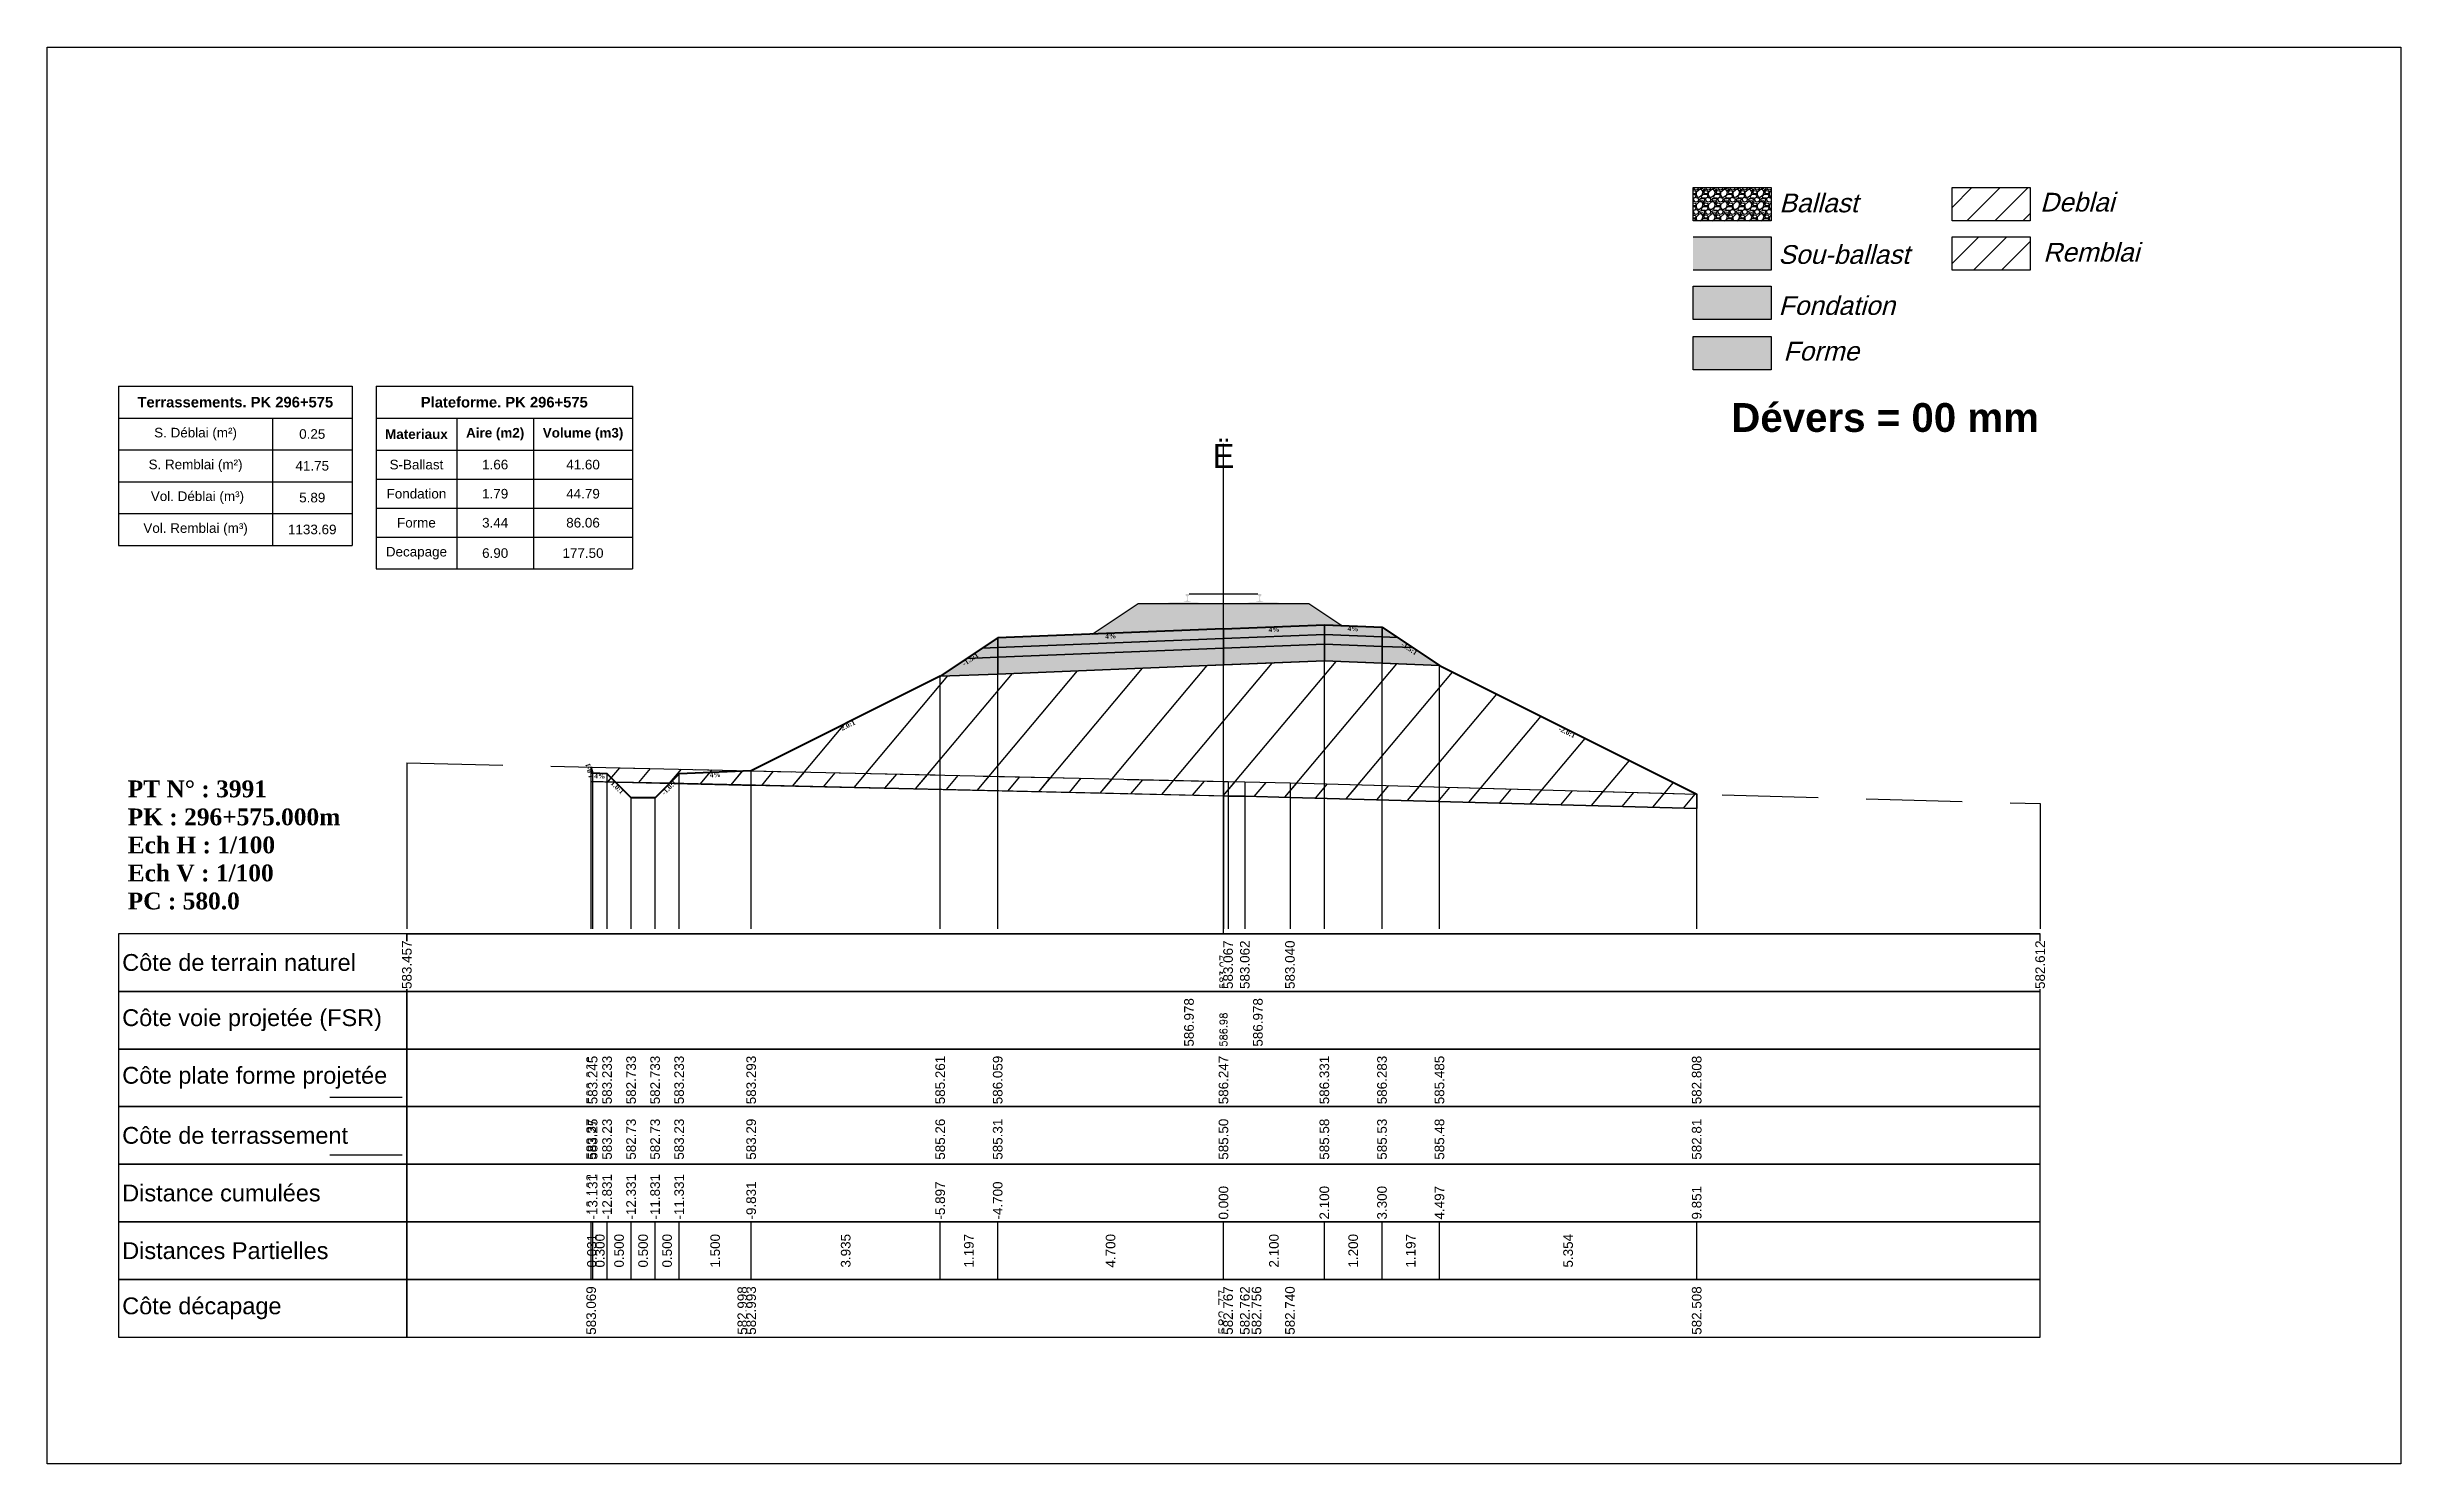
# Model space of a CAD drawing. Header units: millimetres. Extents: x 2762 to 3076, y 916 to 3305.
# Drawn here: x 2950.21 to 2999.21, y 2885.65 to 2915.15 of the extents above; entities that cross this region are included whole.
import ezdxf

# ---------------------------------------------------------------- set-up
doc = ezdxf.new("R2010")
doc.units = ezdxf.units.MM
doc.header["$LTSCALE"] = 2
doc.linetypes.add('CACHE', pattern=[9.525, 6.35, -3.175])
doc.linetypes.add('DASHED', pattern=[0.75, 0.5, -0.25])
for name, color, linetype in [('C-ANNO-TABL', 1, 'Continuous'), ('C-ANNO-TABL-TEXT', 150, 'Continuous'), ('C-ANNO-TABL-TITL', 150, 'Continuous'), ('C-ANNO-TABL-TTBL', 5, 'Continuous'), ('C-ROAD-CORR', 5, 'Continuous'), ('C-ROAD-SCTN', 7, 'Continuous')]:
    doc.layers.add(name, color=color, linetype=linetype)
doc.styles.add('ARIAL', font='arial.ttf')
doc.styles.add('C3D_Etiquette', font='romans.shx')
doc.styles.add('C3D_Profil_Travers', font='romans.shx')
doc.styles.get("Standard").update_dxf_attribs({"font": 'arial.ttf'})

msp = doc.modelspace()

# ---------------------------------------------------------------- texts
at = {"insert": (2985.274, 2907.733), "char_height": 0.6, "attachment_point": 1}
msp.add_mtext_dynamic_manual_height_columns('{\\fArial|b1|i0|c0|p34;Dévers = 00 mm}', width=8.82587, gutter_width=1.25, heights=[0], dxfattribs=at)
at = {"color": 7, "linetype": 'Continuous', "lineweight": -3}
for s, insert, char_height, attachment_point, style in [('{\\fWingdings|b0|i0|c2|p0;Ë}', (2974.705, 2906.384), 0.5, 8, 'C3D_Profil_Travers'), ('{\\fTimes New Roman|b1|i0|c0|p18;PT N° : 3991\\PPK : 296+575.000m\\PEch H : 1/100\\PEch V : 1/100\\PPC : 580.0}', (2951.893, 2897.184), 0.35, 7, 'C3D_Profil_Travers'), ('{\\fArial|b0|i0|c0|p34;Côte de terrain naturel}', (2951.779, 2896.084), 0.35, 4, 'C3D_Etiquette'), ('{\\fArial|b0|i0|c0|p34;Côte plate forme projetée}', (2951.779, 2893.684), 0.35, 4, 'C3D_Etiquette'), ('{\\fArial|b0|i0|c0|p34;Côte de terrassement}', (2951.779, 2892.484), 0.35, 4, 'C3D_Etiquette'), ('{\\fArial|b0|i0|c0|p34;Distance cumulées}', (2951.779, 2891.284), 0.35, 4, 'C3D_Etiquette'), ('{\\fArial|b0|i0|c0|p34;Distances Partielles}', (2951.779, 2890.084), 0.35, 4, 'C3D_Etiquette'), ('{\\fArial|b0|i0|c0|p34;Côte décapage}', (2951.779, 2888.884), 0.35, 4, 'C3D_Etiquette')]:
    msp.add_mtext(s, dxfattribs=dict(at, insert=insert, char_height=char_height, attachment_point=attachment_point, style=style))
at = {"color": 7, "linetype": 'Continuous', "lineweight": -3, "char_height": 0.1, "style": 'C3D_Etiquette'}
for s, insert, width, attachment_point, rotation in [('{\\fTimes New Roman|b1|i0|c0|p18;4%}', (2972.355, 2902.932), 0.42071, 2, 2.2906), ('{\\fTimes New Roman|b1|i0|c0|p18;4%}', (2975.755, 2903.068), 0.37094, 2, 2.2906), ('{\\fTimes New Roman|b1|i0|c0|p18;4%}', (2977.404, 2903.086), 0.42071, 2, 357.7094), ('{\\fTimes New Roman|b1|i0|c0|p18;-1.5:1}', (2969.408, 2902.44), 0.34598, 2, 33.6901), ('{\\fTimes New Roman|b1|i0|c0|p18;-1.5:1}', (2978.601, 2902.664), 0.34598, 2, 326.3099), ('{\\fTimes New Roman|b1|i0|c0|p18;-2.0:1}', (2966.842, 2901.057), 0.34598, 2, 26.5651), ('{\\fTimes New Roman|b1|i0|c0|p18;-2.0:1}', (2981.877, 2900.926), 0.34598, 2, 333.4349), ('{\\fTimes New Roman|b1|i0|c0|p18;1.0:1}', (2961.554, 2900.09), 0.29446, 8, 104.0362), ('{\\fTimes New Roman|b1|i0|c0|p18;4%}', (2961.723, 2900.019), 0.37094, 2, 357.7094), ('{\\fTimes New Roman|b1|i0|c0|p18;1.0:1}', (2962.12, 2899.764), 0.29001, 2, 315), ('{\\fTimes New Roman|b1|i0|c0|p18;-1.0:1}', (2963.126, 2899.764), 0.34598, 2, 45), ('{\\fTimes New Roman|b1|i0|c0|p18;4%}', (2964.123, 2900.043), 0.42071, 2, 2.2906)]:
    msp.add_mtext(s, dxfattribs=dict(at, insert=insert, width=width, attachment_point=attachment_point, rotation=rotation))
at = {"color": 7, "linetype": 'Continuous', "lineweight": -3, "rotation": 90, "style": 'C3D_Profil_Travers'}
for s, insert, char_height, attachment_point in [('583.07', (2974.705, 2895.534), 0.15, 4), ('586.98', (2974.705, 2894.334), 0.15, 4), ('{\\fArial|b0|i0|c0|p34;583.37}', (2961.542, 2891.979), 0.2, 4), ('{\\fArial|b0|i0|c0|p34;583.25}', (2961.573, 2891.979), 0.2, 4), ('{\\fArial|b0|i0|c0|p34;583.23}', (2961.873, 2891.979), 0.2, 4), ('{\\fArial|b0|i0|c0|p34;582.73}', (2962.373, 2891.979), 0.2, 4), ('{\\fArial|b0|i0|c0|p34;582.73}', (2962.873, 2891.979), 0.2, 4), ('{\\fArial|b0|i0|c0|p34;583.23}', (2963.373, 2891.979), 0.2, 4), ('{\\fArial|b0|i0|c0|p34;583.29}', (2964.873, 2891.979), 0.2, 4), ('{\\fArial|b0|i0|c0|p34;585.26}', (2968.808, 2891.979), 0.2, 4), ('{\\fArial|b0|i0|c0|p34;585.31}', (2970.005, 2891.979), 0.2, 4), ('{\\fArial|b0|i0|c0|p34;585.50}', (2974.705, 2891.979), 0.2, 4), ('{\\fArial|b0|i0|c0|p34;585.58}', (2976.805, 2891.979), 0.2, 4), ('{\\fArial|b0|i0|c0|p34;585.53}', (2978.005, 2891.979), 0.2, 4), ('{\\fArial|b0|i0|c0|p34;585.48}', (2979.201, 2891.979), 0.2, 4), ('{\\fArial|b0|i0|c0|p34;582.81}', (2984.556, 2891.979), 0.2, 4), ('{\\fArial|b0|i0|c0|p34;0.031}', (2961.558, 2890.084), 0.2, 5), ('{\\fArial|b0|i0|c0|p34;0.300}', (2961.723, 2890.084), 0.2, 5), ('{\\fArial|b0|i0|c0|p34;0.500}', (2962.123, 2890.084), 0.2, 5), ('{\\fArial|b0|i0|c0|p34;0.500}', (2962.623, 2890.084), 0.2, 5), ('{\\fArial|b0|i0|c0|p34;0.500}', (2963.123, 2890.084), 0.2, 5), ('{\\fArial|b0|i0|c0|p34;1.500}', (2964.123, 2890.084), 0.2, 5), ('{\\fArial|b0|i0|c0|p34;3.935}', (2966.841, 2890.084), 0.2, 5), ('{\\fArial|b0|i0|c0|p34;1.197}', (2969.406, 2890.084), 0.2, 5), ('{\\fArial|b0|i0|c0|p34;4.700}', (2972.355, 2890.084), 0.2, 5), ('{\\fArial|b0|i0|c0|p34;2.100}', (2975.755, 2890.084), 0.2, 5), ('{\\fArial|b0|i0|c0|p34;1.200}', (2977.405, 2890.084), 0.2, 5), ('{\\fArial|b0|i0|c0|p34;1.197}', (2978.603, 2890.084), 0.2, 5), ('{\\fArial|b0|i0|c0|p34;5.354}', (2981.879, 2890.084), 0.2, 5), ('582.77', (2974.705, 2888.334), 0.2, 4)]:
    msp.add_mtext(s, dxfattribs=dict(at, insert=insert, char_height=char_height, attachment_point=attachment_point))
at = {"color": 7, "linetype": 'Continuous', "lineweight": -3, "insert": (2951.779, 2894.884), "char_height": 0.35, "attachment_point": 4}
msp.add_mtext('{\\fArial|b0|i0|c0|p34;Côte voie projetée (FSR)}', dxfattribs=at)
at = {"layer": 'C-ANNO-TABL-TEXT', "color": 7, "style": 'ARIAL', "oblique": 15}
for s, p in [('Ballast', (2986.274, 2911.705)), ('Deblai', (2991.704, 2911.721)), ('Sou-ballast', (2986.254, 2910.632)), ('Remblai', (2991.768, 2910.679)), ('Fondation', (2986.259, 2909.569)), ('Forme', (2986.359, 2908.619))]:
    msp.add_text(s, height=0.39, dxfattribs=at).set_placement(p)
at = {"layer": 'C-ANNO-TABL-TEXT', "color": 7, "linetype": 'Continuous', "lineweight": -3, "char_height": 0.2, "attachment_point": 5, "style": 'ARIAL'}
for s, insert in [('{\\fArial|b0|i0|c0|p34;\\C7;0.25}', (2955.735, 2907.088)), ('{\\fArial|b0|i0|c0|p34;\\C7;41.75}', (2955.735, 2906.426)), ('{\\fArial|b0|i0|c0|p34;\\C7;S-Ballast}', (2957.904, 2906.451)), ('{\\fArial|b0|i0|c0|p34;\\C7;1.66}', (2959.543, 2906.451)), ('{\\C18;\\c0;41.60}', (2961.372, 2906.451)), ('{\\fArial|b0|i0|c0|p34;\\C7;5.89}', (2955.735, 2905.764)), ('{\\fArial|b0|i0|c0|p34;\\C7;Fondation}', (2957.904, 2905.845)), ('{\\fArial|b0|i0|c0|p34;\\C7;1.79}', (2959.543, 2905.845)), ('{\\C18;\\c0;44.79}', (2961.372, 2905.845)), ('{\\fArial|b0|i0|c0|p34;\\C7;Forme}', (2957.904, 2905.241)), ('{\\fArial|b0|i0|c0|p34;\\C7;3.44}', (2959.543, 2905.241)), ('{\\C18;\\c0;86.06}', (2961.372, 2905.241)), ('{\\fArial|b0|i0|c0|p34;\\C7;1133.69}', (2955.735, 2905.101)), ('{\\fArial|b0|i0|c0|p34;\\C7;Decapage}', (2957.904, 2904.609)), ('{\\fArial|b0|i0|c0|p34;\\C7;6.90}', (2959.543, 2904.609)), ('{\\C18;\\c0;177.50}', (2961.372, 2904.609))]:
    msp.add_mtext(s, dxfattribs=dict(at, insert=insert))
at = {"layer": 'C-ANNO-TABL-TITL', "color": 7, "linetype": 'Continuous', "lineweight": -3, "attachment_point": 5, "style": 'ARIAL'}
for s, insert, char_height in [('{\\fArial|b1|i0|c0|p34;\\C7;Terrassements. PK 296+575}', (2954.133, 2907.751), 0.22), ('{\\fArial|b1|i0|c0|p34;\\C18;\\c0;Plateforme. PK 296+575}', (2959.733, 2907.75), 0.22), ('{\\fArial|b0|i0|c0|p34;\\C7;S. Déblai (m²) }', (2953.306, 2907.088), 0.2), ('{\\fArial|b1|i0|c0|p34;\\C7;Materiaux   }', (2957.904, 2907.085), 0.2), ('{\\fArial|b1|i0|c0|p34;\\C7;Aire (m2)}', (2959.543, 2907.085), 0.2), ('{\\fArial|b1|i0|c0|p34;\\C7;Volume (m3)}', (2961.372, 2907.085), 0.2), ('{\\fArial|b0|i0|c0|p34;\\C7;S. Remblai (m²) }', (2953.306, 2906.426), 0.2), ('{\\fArial|b0|i0|c0|p34;\\C7; Vol. Déblai (m³) }', (2953.306, 2905.764), 0.2), ('{\\fArial|b0|i0|c0|p34;\\C7;Vol. Remblai (m³)}', (2953.306, 2905.101), 0.2)]:
    msp.add_mtext(s, dxfattribs=dict(at, insert=insert, char_height=char_height))

# ---------------------------------------------------------------- hatches: boundary and pattern name
h = msp.add_hatch(color=11)
h.dxf.hatch_style = 1
h.paths.add_polyline_path([(2986.106, 2911.191), (2984.48, 2911.191), (2984.48, 2910.499), (2986.106, 2910.499)])
h = msp.add_hatch(color=30)
h.dxf.hatch_style = 1
h.paths.add_polyline_path([(2986.106, 2910.164), (2984.48, 2910.164), (2984.48, 2909.472), (2986.106, 2909.472)])
h = msp.add_hatch(color=83)
h.dxf.hatch_style = 1
h.paths.add_polyline_path([(2986.106, 2909.118), (2984.48, 2909.118), (2984.48, 2908.426), (2986.106, 2908.426)])
at = {"linetype": 'Continuous', "lineweight": -3}
msp.add_hatch(color=254, dxfattribs=at).paths.add_polyline_path([(2973.487, 2903.378), (2973.487, 2903.563), (2973.602, 2903.584), (2973.95, 2903.584), (2973.95, 2903.589), (2973.876, 2903.589), (2973.876, 2903.599), (2973.877, 2903.6), (2973.879, 2903.601), (2973.88, 2903.601), (2973.9, 2903.603), (2973.903, 2903.603), (2973.906, 2903.605), (2973.934, 2903.615), (2973.937, 2903.616), (2973.938, 2903.618), (2973.939, 2903.619), (2973.94, 2903.623), (2973.941, 2903.63), (2973.942, 2903.639), (2973.943, 2903.65), (2973.943, 2903.674), (2973.942, 2903.689), (2973.942, 2903.696), (2973.941, 2903.702), (2973.94, 2903.706), (2973.94, 2903.708), (2973.939, 2903.712), (2973.938, 2903.713), (2973.937, 2903.715), (2973.936, 2903.716), (2973.935, 2903.717), (2973.919, 2903.722), (2973.917, 2903.724), (2973.916, 2903.725), (2973.915, 2903.727), (2973.915, 2903.729), (2973.915, 2903.747), (2973.916, 2903.752), (2973.917, 2903.754), (2973.919, 2903.756), (2973.921, 2903.758), (2973.924, 2903.759), (2973.925, 2903.759), (2973.929, 2903.76), (2973.933, 2903.761), (2973.936, 2903.761), (2973.94, 2903.761), (2973.945, 2903.761), (2973.948, 2903.761), (2973.951, 2903.761), (2973.955, 2903.761), (2973.958, 2903.761), (2973.962, 2903.761), (2973.967, 2903.761), (2973.97, 2903.761), (2973.974, 2903.76), (2973.978, 2903.759), (2973.979, 2903.759), (2973.981, 2903.758), (2973.984, 2903.756), (2973.986, 2903.754), (2973.987, 2903.752), (2973.987, 2903.747), (2973.987, 2903.729), (2973.987, 2903.727), (2973.987, 2903.725), (2973.986, 2903.724), (2973.984, 2903.722), (2973.968, 2903.717), (2973.967, 2903.716), (2973.965, 2903.715), (2973.964, 2903.713), (2973.964, 2903.712), (2973.963, 2903.708), (2973.962, 2903.706), (2973.962, 2903.702), (2973.961, 2903.696), (2973.96, 2903.689), (2973.96, 2903.674), (2973.96, 2903.65), (2973.961, 2903.639), (2973.962, 2903.63), (2973.963, 2903.623), (2973.964, 2903.619), (2973.965, 2903.618), (2973.966, 2903.616), (2973.968, 2903.615), (2973.997, 2903.605), (2974, 2903.603), (2974.003, 2903.603), (2974.023, 2903.601), (2974.024, 2903.601), (2974.025, 2903.6), (2974.026, 2903.599), (2974.026, 2903.589), (2973.952, 2903.589), (2973.952, 2903.584), (2974.156, 2903.584), (2974.288, 2903.553), (2975.122, 2903.553), (2975.253, 2903.584), (2975.457, 2903.584), (2975.457, 2903.589), (2975.383, 2903.589), (2975.383, 2903.599), (2975.384, 2903.6), (2975.386, 2903.601), (2975.387, 2903.601), (2975.407, 2903.603), (2975.41, 2903.603), (2975.413, 2903.605), (2975.441, 2903.615), (2975.444, 2903.616), (2975.445, 2903.618), (2975.446, 2903.619), (2975.447, 2903.623), (2975.448, 2903.63), (2975.449, 2903.639), (2975.45, 2903.65), (2975.45, 2903.674), (2975.449, 2903.689), (2975.449, 2903.696), (2975.448, 2903.702), (2975.447, 2903.706), (2975.447, 2903.708), (2975.446, 2903.712), (2975.445, 2903.713), (2975.444, 2903.715), (2975.443, 2903.716), (2975.442, 2903.717), (2975.426, 2903.722), (2975.424, 2903.724), (2975.423, 2903.725), (2975.422, 2903.727), (2975.422, 2903.729), (2975.422, 2903.747), (2975.423, 2903.752), (2975.424, 2903.754), (2975.426, 2903.756), (2975.428, 2903.758), (2975.431, 2903.759), (2975.432, 2903.759), (2975.436, 2903.76), (2975.44, 2903.761), (2975.443, 2903.761), (2975.447, 2903.761), (2975.452, 2903.761), (2975.455, 2903.761), (2975.458, 2903.761), (2975.462, 2903.761), (2975.465, 2903.761), (2975.469, 2903.761), (2975.474, 2903.761), (2975.477, 2903.761), (2975.481, 2903.76), (2975.485, 2903.759), (2975.486, 2903.759), (2975.488, 2903.758), (2975.491, 2903.756), (2975.493, 2903.754), (2975.494, 2903.752), (2975.494, 2903.747), (2975.494, 2903.729), (2975.494, 2903.727), (2975.494, 2903.725), (2975.493, 2903.724), (2975.491, 2903.722), (2975.475, 2903.717), (2975.474, 2903.716), (2975.472, 2903.715), (2975.471, 2903.713), (2975.471, 2903.712), (2975.47, 2903.708), (2975.469, 2903.706), (2975.469, 2903.702), (2975.468, 2903.696), (2975.467, 2903.689), (2975.467, 2903.674), (2975.467, 2903.65), (2975.468, 2903.639), (2975.469, 2903.63), (2975.47, 2903.623), (2975.471, 2903.619), (2975.472, 2903.618), (2975.473, 2903.616), (2975.475, 2903.615), (2975.504, 2903.605), (2975.507, 2903.603), (2975.51, 2903.603), (2975.53, 2903.601), (2975.531, 2903.601), (2975.532, 2903.6), (2975.533, 2903.599), (2975.533, 2903.589), (2975.459, 2903.589), (2975.459, 2903.584), (2975.807, 2903.584), (2975.922, 2903.563), (2975.922, 2903.378)])
h = msp.add_hatch(dxfattribs=at)
h.set_pattern_fill('GRAVEL', color=252, scale=0.009, style=0)
h.set_pattern_definition([(228.0128, (2972.136781, 2903.149716), (-1.8288, -2.0574), [0.030755, -3.0447435]), (184.96974, (2972.116207, 2903.126856), (2.743199999, 0.228600013), [0.0527764, -5.2248644]), (132.51045, (2972.063629, 2903.122284), (2.286, -2.5146), [0.0372133, -3.684125]), (267.2737, (2971.974475, 2903.065134), (0.2286, 4.572), [0.0480604, -4.7579794]), (292.83365, (2971.972189, 2903.017128), (-1.143, 2.7432), [0.047127, -4.6655827]), (357.2737, (2971.990477, 2902.973694), (-4.572, 0.2286), [0.0480604, -4.7579794]), (37.69424, (2972.038483, 2902.971408), (-2.9718, -2.286), [0.0635574, -6.2921804]), (72.25533, (2972.088775, 2903.01027), (1.6002, 5.0292), [0.0600048, -5.940473]), (121.42957, (2972.107063, 2903.06742), (-1.8288, 2.9718), [0.048223, -4.774099]), (175.23636, (2972.081917, 2903.108568), (2.5146, -0.2286), [0.055054, -2.697654]), (222.39744, (2972.027053, 2903.11314), (-2.7432, -2.5146), [0.071197, -7.0485095]), (138.81407, (2972.20079, 2903.062848), (-1.6002, 1.3716), [0.0243004, -2.405751]), (171.46923, (2972.182501, 2903.07885), (2.9718, -0.4572), [0.0462314, -4.5769175]), (225, (2972.13678, 2903.08571), (-3e-17, -0.2286), [0.032329, -0.29096]), (203.1986, (2972.12078, 2903.11314), (1.143, 0.4572), [0.01741, -1.723556]), (291.8014, (2972.104777, 2903.106282), (-0.2286, 0.6858), [0.024621, -1.206428]), (30.9638, (2972.11392, 2903.083422), (0.6858, 0.4572), [0.039989, -1.292967]), (161.565, (2972.14821, 2903.103996), (0.4572, -0.2286), [0.028916, -0.693981]), (16.38954, (2971.972189, 2903.106282), (2.286, 0.6858), [0.040508, -4.0102944]), (70.34618, (2972.011051, 2903.117712), (-0.9144, -2.5146), [0.033984, -3.3643994]), (293.1986, (2972.14821, 2903.149716), (-0.4572, 1.143), [0.034819, -1.7061465]), (343.61046, (2972.161927, 2903.117712), (-2.286, 0.6858), [0.040508, -4.0102944]), (339.44395, (2971.97219, 2902.96455), (-1.143, 0.4572), [0.039063, -1.914096]), (294.77514, (2972.008765, 2902.950834), (-1.143, 2.5146), [0.0327305, -3.2403234]), (66.8014, (2972.150497, 2902.921116), (0.4572, 1.143), [0.034819, -1.7061465]), (17.35402, (2972.164213, 2902.95312), (-2.9718, -0.9144), [0.0383204, -3.793714]), (69.44395, (2972.038483, 2902.921116), (-0.4572, -1.143), [0.0195316, -1.933628]), (101.3099, (2972.13678, 2902.921116), (-0.2286, 0.9144), [0.011656, -1.1539795]), (165.9638, (2972.134495, 2902.932546), (0.6858, -0.2286), [0.047127, -0.895415]), (186.009, (2972.088775, 2902.943976), (2.286, 0.2286), [0.043674, -4.323723]), (303.69, (2972.11392, 2903.06285), (-0.2286, 0.4572), [0.032969, -0.79126]), (353.15723, (2972.132209, 2903.035416), (3.8862, -0.4572), [0.05756, -5.698441]), (60.9454, (2972.18936, 2903.028558), (-0.9144, -1.6002), [0.023536, -2.330045]), (90, (2972.2008, 2903.04913), (-0.2286, 0.2286), [0.013716, -0.214884]), (120.25644, (2972.084203, 2902.950834), (0.9144, -1.6002), [0.031758, -3.1440547]), (48.0128, (2972.068201, 2902.978266), (1.8288, 2.0574), [0.06151, -3.0139886]), (0, (2972.10935, 2903.02399), (0.2286, 0.2286), [0.059436, -0.169164]), (325.30485, (2972.168785, 2903.023986), (2.286, -1.6002), [0.036145, -3.5783385]), (254.0546, (2972.198503, 2903.003412), (-0.2286, -0.9144), [0.033285, -1.6309485]), (207.64598, (2972.189359, 2902.971408), (-4.3434, -2.286), [0.054193, -5.365122]), (175.42608, (2972.141353, 2902.946262), (-2.9718, 0.2286), [0.0573327, -5.675926])])
h.paths.add_polyline_path([(2971.972, 2902.921), (2972.93, 2903.559), (2976.48, 2903.559), (2977.169, 2903.1), (2976.805, 2903.114)])
h = msp.add_hatch(color=30, dxfattribs=at)
h.paths.add_polyline_path([(2978.005, 2902.666), (2978.005, 2902.866), (2978.324, 2902.854), (2978.643, 2902.641)])
h.paths.add_polyline_path([(2976.805, 2902.714), (2976.805, 2902.914), (2978.005, 2902.866), (2978.005, 2902.666)])
h.paths.add_polyline_path([(2974.705, 2902.63), (2974.705, 2902.83), (2976.805, 2902.914), (2976.805, 2902.714)])
h.paths.add_polyline_path([(2970.005, 2902.442), (2970.005, 2902.642), (2974.705, 2902.83), (2974.705, 2902.63)])
h.paths.add_polyline_path([(2969.366, 2902.417), (2969.685, 2902.63), (2970.005, 2902.642), (2970.005, 2902.442)])
h = msp.add_hatch(color=11, dxfattribs=at)
h.paths.add_polyline_path([(2978.005, 2902.866), (2978.005, 2903.066), (2978.324, 2902.854)])
h.paths.add_polyline_path([(2976.805, 2902.914), (2976.805, 2903.114), (2978.005, 2903.066), (2978.005, 2902.866)])
h.paths.add_polyline_path([(2974.705, 2902.83), (2974.705, 2903.03), (2976.805, 2903.114), (2976.805, 2902.914)])
h.paths.add_polyline_path([(2970.005, 2902.642), (2970.005, 2902.842), (2974.705, 2903.03), (2974.705, 2902.83)])
h.paths.add_polyline_path([(2969.685, 2902.63), (2970.005, 2902.842), (2970.005, 2902.642)])
h = msp.add_hatch(dxfattribs=at)
h.set_pattern_fill('_U', color=3, angle=50, style=0, pattern_type=0)
h.set_pattern_definition([(50, (2963.1719, 2899.816), (-0.766044, 0.642788), [])])
h.paths.add_polyline_path([(2963.172, 2899.816), (2963.373, 2900.017), (2964.873, 2900.077), (2968.808, 2902.045), (2976.805, 2902.364), (2979.201, 2902.269), (2984.556, 2899.591), (2984.556, 2899.291), (2976.089, 2899.524), (2975.149, 2899.546), (2974.801, 2899.551)])
h.paths.add_polyline_path([(2961.542, 2899.853), (2961.542, 2900.153), (2961.573, 2900.029), (2961.873, 2900.017), (2962.049, 2899.842)])
h = msp.add_hatch(color=83, dxfattribs=at)
h.paths.add_polyline_path([(2978.005, 2902.316), (2978.005, 2902.666), (2978.643, 2902.641), (2979.201, 2902.269)])
h.paths.add_polyline_path([(2976.805, 2902.364), (2976.805, 2902.714), (2978.005, 2902.666), (2978.005, 2902.316)])
h.paths.add_polyline_path([(2974.705, 2902.28), (2974.705, 2902.63), (2976.805, 2902.714), (2976.805, 2902.364)])
h.paths.add_polyline_path([(2970.005, 2902.092), (2970.005, 2902.442), (2974.705, 2902.63), (2974.705, 2902.28)])
h.paths.add_polyline_path([(2968.808, 2902.045), (2969.366, 2902.417), (2970.005, 2902.442), (2970.005, 2902.092)])
h = msp.add_hatch(dxfattribs=at)
h.set_pattern_fill('_U', color=150, scale=0.5, angle=50, style=0, pattern_type=0)
h.set_pattern_definition([(50, (2963.17194, 2899.81596), (-0.383022, 0.321394), [])])
h.paths.add_polyline_path([(2963.172, 2899.816), (2963.373, 2900.017), (2964.873, 2900.077), (2974.801, 2899.851), (2975.149, 2899.846), (2976.089, 2899.824), (2984.556, 2899.591), (2984.556, 2899.291), (2976.089, 2899.524), (2975.149, 2899.546), (2974.801, 2899.551)])
h.paths.add_polyline_path([(2961.542, 2900.153), (2964.873, 2900.077), (2963.373, 2900.017), (2963.172, 2899.816), (2962.049, 2899.842), (2961.873, 2900.017), (2961.573, 2900.029)])
h.paths.add_polyline_path([(2961.542, 2899.853), (2961.542, 2900.153), (2961.573, 2900.029), (2961.873, 2900.017), (2962.049, 2899.842)])

# ---------------------------------------------------------------- linework, layer by layer
for p, q in [((2984.48, 2912.219), (2986.106, 2912.219)), ((2984.48, 2912.219), (2986.106, 2912.219)), ((2984.48, 2911.527), (2984.48, 2912.219)), ((2986.106, 2912.219), (2986.106, 2911.527)), ((2986.106, 2912.219), (2986.106, 2911.527)), ((2989.873, 2912.219), (2991.499, 2912.219)), ((2989.873, 2911.527), (2989.873, 2912.219)), ((2991.499, 2912.219), (2991.499, 2911.527)), ((2986.106, 2911.527), (2984.48, 2911.527)), ((2986.106, 2911.527), (2984.48, 2911.527)), ((2984.48, 2911.191), (2986.106, 2911.191)), ((2986.106, 2911.191), (2986.106, 2910.499)), ((2991.499, 2911.527), (2989.873, 2911.527)), ((2989.873, 2911.191), (2991.499, 2911.191)), ((2989.873, 2910.499), (2989.873, 2911.191)), ((2991.499, 2911.191), (2991.499, 2910.499)), ((2986.106, 2910.499), (2984.48, 2910.499)), ((2984.48, 2910.164), (2986.106, 2910.164)), ((2984.48, 2909.472), (2984.48, 2910.164)), ((2986.106, 2910.164), (2986.106, 2909.472)), ((2991.499, 2910.499), (2989.873, 2910.499)), ((2986.106, 2909.472), (2984.48, 2909.472)), ((2984.48, 2909.118), (2986.106, 2909.118)), ((2984.48, 2908.426), (2984.48, 2909.118)), ((2986.106, 2909.118), (2986.106, 2908.426)), ((2986.106, 2908.426), (2984.48, 2908.426))]:
    msp.add_line(p, q)
at = {"linetype": 'Continuous'}
for p, q in [((2984.483, 2912.172), (2984.48, 2912.173)), ((2984.48, 2912.17), (2984.483, 2912.172)), ((2984.52, 2912.144), (2984.48, 2912.15)), ((2984.48, 2912.104), (2984.53, 2912.098)), ((2984.48, 2912.083), (2984.506, 2912.083)), ((2984.486, 2912.219), (2984.499, 2912.188)), ((2984.498, 2912.188), (2984.541, 2912.175)), ((2984.505, 2912.086), (2984.539, 2912.063)), ((2984.543, 2912.128), (2984.522, 2912.145)), ((2984.529, 2912.088), (2984.542, 2912.111)), ((2984.541, 2912.175), (2984.585, 2912.188)), ((2984.544, 2912.129), (2984.542, 2912.076)), ((2984.542, 2912.111), (2984.542, 2912.127)), ((2984.542, 2912.076), (2984.562, 2912.028)), ((2984.609, 2912.175), (2984.55, 2912.122)), ((2984.585, 2912.187), (2984.596, 2912.219)), ((2984.662, 2912.175), (2984.601, 2912.18)), ((2984.642, 2912.193), (2984.618, 2912.219)), ((2984.685, 2912.199), (2984.627, 2912.194)), ((2984.649, 2912.033), (2984.694, 2912.083)), ((2984.689, 2912.131), (2984.661, 2912.176)), ((2984.671, 2912.068), (2984.691, 2912.132)), ((2984.688, 2912.175), (2984.698, 2912.15)), ((2984.707, 2912.183), (2984.689, 2912.176)), ((2984.694, 2912.083), (2984.76, 2912.083)), ((2984.699, 2912.149), (2984.737, 2912.172)), ((2984.724, 2912.152), (2984.699, 2912.127)), ((2984.699, 2912.127), (2984.719, 2912.096)), ((2984.719, 2912.219), (2984.701, 2912.198)), ((2984.719, 2912.219), (2984.701, 2912.198)), ((2984.737, 2912.172), (2984.706, 2912.182)), ((2984.72, 2912.106), (2984.784, 2912.098)), ((2984.774, 2912.144), (2984.724, 2912.151)), ((2984.774, 2912.144), (2984.724, 2912.151)), ((2984.74, 2912.219), (2984.753, 2912.188)), ((2984.74, 2912.219), (2984.753, 2912.188)), ((2984.752, 2912.188), (2984.795, 2912.175)), ((2984.752, 2912.188), (2984.795, 2912.175)), ((2984.759, 2912.086), (2984.793, 2912.063)), ((2984.797, 2912.128), (2984.776, 2912.145)), ((2984.797, 2912.128), (2984.776, 2912.145)), ((2984.783, 2912.088), (2984.796, 2912.111)), ((2984.795, 2912.175), (2984.839, 2912.188)), ((2984.795, 2912.175), (2984.839, 2912.188)), ((2984.798, 2912.129), (2984.796, 2912.076)), ((2984.798, 2912.129), (2984.796, 2912.076)), ((2984.796, 2912.111), (2984.796, 2912.127)), ((2984.796, 2912.111), (2984.796, 2912.127)), ((2984.796, 2912.076), (2984.816, 2912.028)), ((2984.863, 2912.175), (2984.804, 2912.122)), ((2984.863, 2912.175), (2984.804, 2912.122)), ((2984.839, 2912.187), (2984.85, 2912.219)), ((2984.839, 2912.187), (2984.85, 2912.219)), ((2984.916, 2912.175), (2984.855, 2912.18)), ((2984.916, 2912.175), (2984.855, 2912.18)), ((2984.896, 2912.193), (2984.872, 2912.219)), ((2984.896, 2912.193), (2984.872, 2912.219)), ((2984.939, 2912.199), (2984.881, 2912.194)), ((2984.939, 2912.199), (2984.881, 2912.194)), ((2984.903, 2912.033), (2984.948, 2912.083)), ((2984.903, 2912.033), (2984.948, 2912.083)), ((2984.943, 2912.131), (2984.915, 2912.176)), ((2984.943, 2912.131), (2984.915, 2912.176)), ((2984.925, 2912.068), (2984.945, 2912.132)), ((2984.925, 2912.068), (2984.945, 2912.132)), ((2984.942, 2912.175), (2984.952, 2912.15)), ((2984.942, 2912.175), (2984.952, 2912.15)), ((2984.961, 2912.183), (2984.943, 2912.176)), ((2984.961, 2912.183), (2984.943, 2912.176)), ((2984.948, 2912.083), (2985.014, 2912.083)), ((2984.948, 2912.083), (2985.014, 2912.083)), ((2984.953, 2912.149), (2984.991, 2912.172)), ((2984.953, 2912.149), (2984.991, 2912.172)), ((2984.978, 2912.152), (2984.953, 2912.127)), ((2984.978, 2912.152), (2984.953, 2912.127)), ((2984.953, 2912.127), (2984.973, 2912.096)), ((2984.953, 2912.127), (2984.973, 2912.096)), ((2984.973, 2912.219), (2984.955, 2912.198)), ((2984.973, 2912.219), (2984.955, 2912.198)), ((2984.991, 2912.172), (2984.96, 2912.182)), ((2984.991, 2912.172), (2984.96, 2912.182)), ((2984.974, 2912.106), (2985.038, 2912.098)), ((2984.974, 2912.106), (2985.038, 2912.098)), ((2985.028, 2912.144), (2984.978, 2912.151)), ((2985.028, 2912.144), (2984.978, 2912.151)), ((2984.994, 2912.219), (2985.007, 2912.188)), ((2984.994, 2912.219), (2985.007, 2912.188)), ((2985.006, 2912.188), (2985.049, 2912.175)), ((2985.006, 2912.188), (2985.049, 2912.175)), ((2985.013, 2912.086), (2985.047, 2912.063)), ((2985.013, 2912.086), (2985.047, 2912.063)), ((2985.051, 2912.128), (2985.03, 2912.145)), ((2985.051, 2912.128), (2985.03, 2912.145)), ((2985.037, 2912.088), (2985.05, 2912.111)), ((2985.037, 2912.088), (2985.05, 2912.111)), ((2985.049, 2912.175), (2985.093, 2912.188)), ((2985.049, 2912.175), (2985.093, 2912.188)), ((2985.052, 2912.129), (2985.05, 2912.076)), ((2985.052, 2912.129), (2985.05, 2912.076)), ((2985.05, 2912.111), (2985.05, 2912.127)), ((2985.05, 2912.111), (2985.05, 2912.127)), ((2985.05, 2912.076), (2985.07, 2912.028)), ((2985.05, 2912.076), (2985.07, 2912.028)), ((2985.117, 2912.175), (2985.058, 2912.122)), ((2985.117, 2912.175), (2985.058, 2912.122)), ((2985.093, 2912.187), (2985.104, 2912.219)), ((2985.093, 2912.187), (2985.104, 2912.219)), ((2985.17, 2912.175), (2985.109, 2912.18)), ((2985.17, 2912.175), (2985.109, 2912.18)), ((2985.15, 2912.193), (2985.126, 2912.219)), ((2985.15, 2912.193), (2985.126, 2912.219)), ((2985.193, 2912.199), (2985.135, 2912.194)), ((2985.193, 2912.199), (2985.135, 2912.194)), ((2985.157, 2912.033), (2985.202, 2912.083)), ((2985.157, 2912.033), (2985.202, 2912.083)), ((2985.197, 2912.131), (2985.169, 2912.176)), ((2985.197, 2912.131), (2985.169, 2912.176)), ((2985.179, 2912.068), (2985.199, 2912.132)), ((2985.179, 2912.068), (2985.199, 2912.132)), ((2985.196, 2912.175), (2985.206, 2912.15)), ((2985.196, 2912.175), (2985.206, 2912.15)), ((2985.215, 2912.183), (2985.197, 2912.176)), ((2985.215, 2912.183), (2985.197, 2912.176)), ((2985.202, 2912.083), (2985.268, 2912.083)), ((2985.202, 2912.083), (2985.268, 2912.083)), ((2985.207, 2912.149), (2985.245, 2912.172)), ((2985.207, 2912.149), (2985.245, 2912.172)), ((2985.232, 2912.152), (2985.207, 2912.127)), ((2985.232, 2912.152), (2985.207, 2912.127)), ((2985.207, 2912.127), (2985.227, 2912.096)), ((2985.207, 2912.127), (2985.227, 2912.096)), ((2985.227, 2912.219), (2985.209, 2912.198)), ((2985.227, 2912.219), (2985.209, 2912.198)), ((2985.245, 2912.172), (2985.214, 2912.182)), ((2985.245, 2912.172), (2985.214, 2912.182)), ((2985.228, 2912.106), (2985.292, 2912.098)), ((2985.228, 2912.106), (2985.292, 2912.098)), ((2985.282, 2912.144), (2985.232, 2912.151)), ((2985.282, 2912.144), (2985.232, 2912.151)), ((2985.248, 2912.219), (2985.261, 2912.188)), ((2985.248, 2912.219), (2985.261, 2912.188)), ((2985.26, 2912.188), (2985.303, 2912.175)), ((2985.26, 2912.188), (2985.303, 2912.175)), ((2985.267, 2912.086), (2985.301, 2912.063)), ((2985.267, 2912.086), (2985.301, 2912.063)), ((2985.305, 2912.128), (2985.284, 2912.145)), ((2985.305, 2912.128), (2985.284, 2912.145)), ((2985.291, 2912.088), (2985.304, 2912.111)), ((2985.291, 2912.088), (2985.304, 2912.111)), ((2985.303, 2912.175), (2985.347, 2912.188)), ((2985.303, 2912.175), (2985.347, 2912.188)), ((2985.306, 2912.129), (2985.304, 2912.076)), ((2985.306, 2912.129), (2985.304, 2912.076)), ((2985.304, 2912.111), (2985.304, 2912.127)), ((2985.304, 2912.111), (2985.304, 2912.127)), ((2985.304, 2912.076), (2985.324, 2912.028)), ((2985.304, 2912.076), (2985.324, 2912.028)), ((2985.371, 2912.175), (2985.312, 2912.122)), ((2985.371, 2912.175), (2985.312, 2912.122)), ((2985.347, 2912.187), (2985.358, 2912.219)), ((2985.347, 2912.187), (2985.358, 2912.219)), ((2985.424, 2912.175), (2985.363, 2912.18)), ((2985.424, 2912.175), (2985.363, 2912.18)), ((2985.404, 2912.193), (2985.38, 2912.219)), ((2985.404, 2912.193), (2985.38, 2912.219)), ((2985.447, 2912.199), (2985.389, 2912.194)), ((2985.447, 2912.199), (2985.389, 2912.194)), ((2985.411, 2912.033), (2985.456, 2912.083)), ((2985.411, 2912.033), (2985.456, 2912.083)), ((2985.451, 2912.131), (2985.423, 2912.176)), ((2985.451, 2912.131), (2985.423, 2912.176)), ((2985.433, 2912.068), (2985.453, 2912.132)), ((2985.433, 2912.068), (2985.453, 2912.132)), ((2985.45, 2912.175), (2985.46, 2912.15)), ((2985.45, 2912.175), (2985.46, 2912.15)), ((2985.469, 2912.183), (2985.451, 2912.176)), ((2985.469, 2912.183), (2985.451, 2912.176)), ((2985.456, 2912.083), (2985.522, 2912.083)), ((2985.456, 2912.083), (2985.522, 2912.083)), ((2985.461, 2912.149), (2985.499, 2912.172)), ((2985.461, 2912.149), (2985.499, 2912.172)), ((2985.486, 2912.152), (2985.461, 2912.127)), ((2985.486, 2912.152), (2985.461, 2912.127)), ((2985.461, 2912.127), (2985.481, 2912.096)), ((2985.461, 2912.127), (2985.481, 2912.096)), ((2985.481, 2912.219), (2985.463, 2912.198)), ((2985.481, 2912.219), (2985.463, 2912.198)), ((2985.499, 2912.172), (2985.468, 2912.182)), ((2985.499, 2912.172), (2985.468, 2912.182)), ((2985.482, 2912.106), (2985.546, 2912.098)), ((2985.482, 2912.106), (2985.546, 2912.098)), ((2985.536, 2912.144), (2985.486, 2912.151)), ((2985.536, 2912.144), (2985.486, 2912.151)), ((2985.502, 2912.219), (2985.515, 2912.188)), ((2985.502, 2912.219), (2985.515, 2912.188)), ((2985.514, 2912.188), (2985.557, 2912.175)), ((2985.514, 2912.188), (2985.557, 2912.175)), ((2985.521, 2912.086), (2985.555, 2912.063)), ((2985.521, 2912.086), (2985.555, 2912.063)), ((2985.559, 2912.128), (2985.538, 2912.145)), ((2985.559, 2912.128), (2985.538, 2912.145)), ((2985.545, 2912.088), (2985.558, 2912.111)), ((2985.545, 2912.088), (2985.558, 2912.111)), ((2985.557, 2912.175), (2985.601, 2912.188)), ((2985.557, 2912.175), (2985.601, 2912.188)), ((2985.56, 2912.129), (2985.558, 2912.076)), ((2985.56, 2912.129), (2985.558, 2912.076)), ((2985.558, 2912.111), (2985.558, 2912.127)), ((2985.558, 2912.111), (2985.558, 2912.127)), ((2985.558, 2912.076), (2985.578, 2912.028)), ((2985.558, 2912.076), (2985.578, 2912.028)), ((2985.625, 2912.175), (2985.566, 2912.122)), ((2985.625, 2912.175), (2985.566, 2912.122)), ((2985.601, 2912.187), (2985.612, 2912.219)), ((2985.601, 2912.187), (2985.612, 2912.219)), ((2985.678, 2912.175), (2985.617, 2912.18)), ((2985.678, 2912.175), (2985.617, 2912.18)), ((2985.658, 2912.193), (2985.634, 2912.219)), ((2985.658, 2912.193), (2985.634, 2912.219)), ((2985.701, 2912.199), (2985.643, 2912.194)), ((2985.701, 2912.199), (2985.643, 2912.194)), ((2985.665, 2912.033), (2985.71, 2912.083)), ((2985.665, 2912.033), (2985.71, 2912.083)), ((2985.705, 2912.131), (2985.677, 2912.176)), ((2985.705, 2912.131), (2985.677, 2912.176)), ((2985.687, 2912.068), (2985.707, 2912.132)), ((2985.687, 2912.068), (2985.707, 2912.132)), ((2985.704, 2912.175), (2985.714, 2912.15)), ((2985.704, 2912.175), (2985.714, 2912.15)), ((2985.723, 2912.183), (2985.705, 2912.176)), ((2985.723, 2912.183), (2985.705, 2912.176)), ((2985.71, 2912.083), (2985.776, 2912.083)), ((2985.71, 2912.083), (2985.776, 2912.083)), ((2985.715, 2912.149), (2985.753, 2912.172)), ((2985.715, 2912.149), (2985.753, 2912.172)), ((2985.74, 2912.152), (2985.715, 2912.127)), ((2985.74, 2912.152), (2985.715, 2912.127)), ((2985.715, 2912.127), (2985.735, 2912.096)), ((2985.715, 2912.127), (2985.735, 2912.096)), ((2985.735, 2912.219), (2985.717, 2912.198)), ((2985.735, 2912.219), (2985.717, 2912.198)), ((2985.753, 2912.172), (2985.722, 2912.182)), ((2985.753, 2912.172), (2985.722, 2912.182)), ((2985.736, 2912.106), (2985.8, 2912.098)), ((2985.736, 2912.106), (2985.8, 2912.098)), ((2985.79, 2912.144), (2985.74, 2912.151)), ((2985.79, 2912.144), (2985.74, 2912.151)), ((2985.756, 2912.219), (2985.769, 2912.188)), ((2985.756, 2912.219), (2985.769, 2912.188)), ((2985.768, 2912.188), (2985.811, 2912.175)), ((2985.768, 2912.188), (2985.811, 2912.175)), ((2985.775, 2912.086), (2985.809, 2912.063)), ((2985.775, 2912.086), (2985.809, 2912.063)), ((2985.813, 2912.128), (2985.792, 2912.145)), ((2985.813, 2912.128), (2985.792, 2912.145)), ((2985.799, 2912.088), (2985.812, 2912.111)), ((2985.799, 2912.088), (2985.812, 2912.111)), ((2985.811, 2912.175), (2985.855, 2912.188)), ((2985.811, 2912.175), (2985.855, 2912.188)), ((2985.814, 2912.129), (2985.812, 2912.076)), ((2985.814, 2912.129), (2985.812, 2912.076)), ((2985.812, 2912.111), (2985.812, 2912.127)), ((2985.812, 2912.111), (2985.812, 2912.127)), ((2985.812, 2912.076), (2985.832, 2912.028)), ((2985.812, 2912.076), (2985.832, 2912.028)), ((2985.879, 2912.175), (2985.82, 2912.122)), ((2985.879, 2912.175), (2985.82, 2912.122)), ((2985.855, 2912.187), (2985.866, 2912.219)), ((2985.855, 2912.187), (2985.866, 2912.219)), ((2985.932, 2912.175), (2985.871, 2912.18)), ((2985.932, 2912.175), (2985.871, 2912.18)), ((2985.912, 2912.193), (2985.888, 2912.219)), ((2985.912, 2912.193), (2985.888, 2912.219)), ((2985.955, 2912.199), (2985.897, 2912.194)), ((2985.955, 2912.199), (2985.897, 2912.194)), ((2985.919, 2912.033), (2985.964, 2912.083)), ((2985.919, 2912.033), (2985.964, 2912.083)), ((2985.959, 2912.131), (2985.931, 2912.176)), ((2985.959, 2912.131), (2985.931, 2912.176)), ((2985.941, 2912.068), (2985.961, 2912.132)), ((2985.941, 2912.068), (2985.961, 2912.132)), ((2985.958, 2912.175), (2985.968, 2912.15)), ((2985.958, 2912.175), (2985.968, 2912.15)), ((2985.977, 2912.183), (2985.959, 2912.176)), ((2985.977, 2912.183), (2985.959, 2912.176)), ((2985.964, 2912.083), (2986.03, 2912.083)), ((2985.964, 2912.083), (2986.03, 2912.083)), ((2985.969, 2912.149), (2986.007, 2912.172)), ((2985.969, 2912.149), (2986.007, 2912.172)), ((2985.994, 2912.152), (2985.969, 2912.127)), ((2985.994, 2912.152), (2985.969, 2912.127)), ((2985.969, 2912.127), (2985.989, 2912.096)), ((2985.969, 2912.127), (2985.989, 2912.096)), ((2985.989, 2912.219), (2985.971, 2912.198)), ((2985.989, 2912.219), (2985.971, 2912.198)), ((2986.007, 2912.172), (2985.976, 2912.182)), ((2986.007, 2912.172), (2985.976, 2912.182)), ((2985.99, 2912.106), (2986.054, 2912.098)), ((2985.99, 2912.106), (2986.054, 2912.098)), ((2986.044, 2912.144), (2985.994, 2912.151)), ((2986.044, 2912.144), (2985.994, 2912.151)), ((2986.01, 2912.219), (2986.023, 2912.188)), ((2986.01, 2912.219), (2986.023, 2912.188)), ((2986.022, 2912.188), (2986.065, 2912.175)), ((2986.022, 2912.188), (2986.065, 2912.175)), ((2986.029, 2912.086), (2986.063, 2912.063)), ((2986.029, 2912.086), (2986.063, 2912.063)), ((2986.067, 2912.128), (2986.046, 2912.145)), ((2986.067, 2912.128), (2986.046, 2912.145)), ((2986.053, 2912.088), (2986.066, 2912.111)), ((2986.053, 2912.088), (2986.066, 2912.111)), ((2986.065, 2912.175), (2986.106, 2912.187)), ((2986.065, 2912.175), (2986.106, 2912.187)), ((2986.068, 2912.129), (2986.066, 2912.076)), ((2986.068, 2912.129), (2986.066, 2912.076)), ((2986.066, 2912.111), (2986.066, 2912.127)), ((2986.066, 2912.111), (2986.066, 2912.127)), ((2986.066, 2912.076), (2986.086, 2912.028)), ((2986.066, 2912.076), (2986.086, 2912.028)), ((2986.106, 2912.151), (2986.074, 2912.122)), ((2986.106, 2912.151), (2986.074, 2912.122)), ((2984.532, 2912.019), (2984.48, 2911.992)), ((2984.483, 2911.918), (2984.48, 2911.919)), ((2984.48, 2911.916), (2984.483, 2911.918)), ((2984.52, 2911.89), (2984.48, 2911.896)), ((2984.48, 2911.85), (2984.53, 2911.844)), ((2984.48, 2911.829), (2984.506, 2911.829)), ((2984.532, 2911.765), (2984.48, 2911.738)), ((2984.483, 2911.664), (2984.48, 2911.665)), ((2984.48, 2911.662), (2984.483, 2911.664)), ((2984.52, 2911.636), (2984.48, 2911.642)), ((2984.48, 2911.596), (2984.53, 2911.59)), ((2984.484, 2911.969), (2984.499, 2911.934)), ((2984.484, 2911.715), (2984.499, 2911.68)), ((2984.485, 2911.969), (2984.501, 2912.005)), ((2984.485, 2911.715), (2984.501, 2911.751)), ((2984.498, 2911.934), (2984.541, 2911.921)), ((2984.498, 2911.68), (2984.541, 2911.667)), ((2984.501, 2912.005), (2984.542, 2912.018)), ((2984.501, 2911.751), (2984.542, 2911.764)), ((2984.505, 2911.832), (2984.539, 2911.809)), ((2984.543, 2911.874), (2984.522, 2911.891)), ((2984.543, 2911.62), (2984.522, 2911.637)), ((2984.539, 2912.061), (2984.529, 2912.025)), ((2984.529, 2911.834), (2984.542, 2911.857)), ((2984.539, 2911.807), (2984.529, 2911.771)), ((2984.529, 2911.58), (2984.542, 2911.603)), ((2984.541, 2912.016), (2984.582, 2912.001)), ((2984.541, 2911.921), (2984.585, 2911.934)), ((2984.541, 2911.762), (2984.582, 2911.747)), ((2984.541, 2911.667), (2984.585, 2911.68)), ((2984.544, 2911.875), (2984.542, 2911.822)), ((2984.542, 2911.857), (2984.542, 2911.873)), ((2984.542, 2911.822), (2984.562, 2911.774)), ((2984.544, 2911.621), (2984.542, 2911.568)), ((2984.542, 2911.603), (2984.542, 2911.619)), ((2984.609, 2911.921), (2984.55, 2911.868)), ((2984.609, 2911.667), (2984.55, 2911.614)), ((2984.562, 2912.025), (2984.615, 2912.022)), ((2984.562, 2911.771), (2984.615, 2911.768)), ((2984.581, 2912.003), (2984.596, 2911.97)), ((2984.581, 2911.749), (2984.596, 2911.716)), ((2984.585, 2911.933), (2984.598, 2911.969)), ((2984.585, 2911.679), (2984.598, 2911.715)), ((2984.662, 2911.921), (2984.601, 2911.926)), ((2984.662, 2911.667), (2984.601, 2911.672)), ((2984.642, 2911.939), (2984.614, 2911.969)), ((2984.642, 2911.685), (2984.614, 2911.715)), ((2984.615, 2912.025), (2984.671, 2912.068)), ((2984.615, 2911.969), (2984.623, 2911.989)), ((2984.615, 2911.771), (2984.671, 2911.814)), ((2984.615, 2911.715), (2984.623, 2911.735)), ((2984.671, 2911.989), (2984.623, 2911.984)), ((2984.671, 2911.735), (2984.623, 2911.73)), ((2984.685, 2911.945), (2984.627, 2911.94)), ((2984.685, 2911.691), (2984.627, 2911.686)), ((2984.649, 2911.779), (2984.694, 2911.829)), ((2984.668, 2912.003), (2984.65, 2912.034)), ((2984.668, 2911.749), (2984.65, 2911.78)), ((2984.689, 2911.877), (2984.661, 2911.922)), ((2984.689, 2911.623), (2984.661, 2911.668)), ((2984.73, 2911.999), (2984.666, 2912.004)), ((2984.73, 2911.745), (2984.666, 2911.75)), ((2984.722, 2911.982), (2984.671, 2911.994)), ((2984.671, 2911.814), (2984.691, 2911.878)), ((2984.722, 2911.728), (2984.671, 2911.74)), ((2984.671, 2911.56), (2984.691, 2911.624)), ((2984.688, 2911.921), (2984.698, 2911.896)), ((2984.688, 2911.667), (2984.698, 2911.642)), ((2984.707, 2911.929), (2984.689, 2911.922)), ((2984.707, 2911.675), (2984.689, 2911.668)), ((2984.694, 2911.829), (2984.76, 2911.829)), ((2984.699, 2911.895), (2984.737, 2911.918)), ((2984.724, 2911.898), (2984.699, 2911.873)), ((2984.699, 2911.873), (2984.719, 2911.842)), ((2984.699, 2911.641), (2984.737, 2911.664)), ((2984.724, 2911.644), (2984.699, 2911.619)), ((2984.699, 2911.619), (2984.719, 2911.588)), ((2984.724, 2911.97), (2984.701, 2911.944)), ((2984.724, 2911.716), (2984.701, 2911.69)), ((2984.737, 2911.918), (2984.706, 2911.928)), ((2984.737, 2911.664), (2984.706, 2911.674)), ((2984.72, 2911.852), (2984.784, 2911.844)), ((2984.72, 2911.598), (2984.784, 2911.59)), ((2984.724, 2911.969), (2984.722, 2911.982)), ((2984.724, 2911.715), (2984.722, 2911.728)), ((2984.774, 2911.89), (2984.724, 2911.897)), ((2984.774, 2911.636), (2984.724, 2911.643)), ((2984.786, 2912.019), (2984.733, 2911.991)), ((2984.786, 2911.765), (2984.733, 2911.737)), ((2984.738, 2911.969), (2984.753, 2911.934)), ((2984.738, 2911.715), (2984.753, 2911.68)), ((2984.739, 2911.969), (2984.755, 2912.005)), ((2984.739, 2911.715), (2984.755, 2911.751)), ((2984.752, 2911.934), (2984.795, 2911.921)), ((2984.752, 2911.68), (2984.795, 2911.667)), ((2984.755, 2912.005), (2984.796, 2912.018)), ((2984.755, 2911.751), (2984.796, 2911.764)), ((2984.759, 2911.832), (2984.793, 2911.809)), ((2984.797, 2911.874), (2984.776, 2911.891)), ((2984.797, 2911.62), (2984.776, 2911.637)), ((2984.793, 2912.061), (2984.783, 2912.025)), ((2984.783, 2911.834), (2984.796, 2911.857)), ((2984.793, 2911.807), (2984.783, 2911.771)), ((2984.783, 2911.58), (2984.796, 2911.603)), ((2984.795, 2912.016), (2984.836, 2912.001)), ((2984.795, 2911.921), (2984.839, 2911.934)), ((2984.795, 2911.762), (2984.836, 2911.747)), ((2984.795, 2911.667), (2984.839, 2911.68)), ((2984.798, 2911.875), (2984.796, 2911.822)), ((2984.796, 2911.857), (2984.796, 2911.873)), ((2984.796, 2911.822), (2984.816, 2911.774)), ((2984.798, 2911.621), (2984.796, 2911.568)), ((2984.796, 2911.603), (2984.796, 2911.619)), ((2984.863, 2911.921), (2984.804, 2911.868)), ((2984.863, 2911.667), (2984.804, 2911.614)), ((2984.816, 2912.025), (2984.869, 2912.022)), ((2984.816, 2911.771), (2984.869, 2911.768)), ((2984.835, 2912.003), (2984.85, 2911.97)), ((2984.835, 2911.749), (2984.85, 2911.716)), ((2984.839, 2911.933), (2984.852, 2911.969)), ((2984.839, 2911.679), (2984.852, 2911.715)), ((2984.916, 2911.921), (2984.855, 2911.926)), ((2984.916, 2911.667), (2984.855, 2911.672)), ((2984.896, 2911.939), (2984.868, 2911.969)), ((2984.896, 2911.685), (2984.868, 2911.715)), ((2984.869, 2912.025), (2984.925, 2912.068)), ((2984.869, 2912.025), (2984.925, 2912.068)), ((2984.869, 2911.969), (2984.877, 2911.989)), ((2984.869, 2911.771), (2984.925, 2911.814)), ((2984.869, 2911.715), (2984.877, 2911.735)), ((2984.925, 2911.989), (2984.877, 2911.984)), ((2984.925, 2911.735), (2984.877, 2911.73)), ((2984.939, 2911.945), (2984.881, 2911.94)), ((2984.939, 2911.691), (2984.881, 2911.686)), ((2984.903, 2911.779), (2984.948, 2911.829)), ((2984.922, 2912.003), (2984.904, 2912.034)), ((2984.922, 2912.003), (2984.904, 2912.034)), ((2984.922, 2911.749), (2984.904, 2911.78)), ((2984.943, 2911.877), (2984.915, 2911.922)), ((2984.943, 2911.623), (2984.915, 2911.668)), ((2984.984, 2911.999), (2984.92, 2912.004)), ((2984.984, 2911.999), (2984.92, 2912.004)), ((2984.984, 2911.745), (2984.92, 2911.75)), ((2984.976, 2911.982), (2984.925, 2911.994)), ((2984.976, 2911.982), (2984.925, 2911.994)), ((2984.925, 2911.814), (2984.945, 2911.878)), ((2984.976, 2911.728), (2984.925, 2911.74)), ((2984.925, 2911.56), (2984.945, 2911.624)), ((2984.942, 2911.921), (2984.952, 2911.896)), ((2984.942, 2911.667), (2984.952, 2911.642)), ((2984.961, 2911.929), (2984.943, 2911.922)), ((2984.961, 2911.675), (2984.943, 2911.668)), ((2984.948, 2911.829), (2985.014, 2911.829)), ((2984.953, 2911.895), (2984.991, 2911.918)), ((2984.978, 2911.898), (2984.953, 2911.873)), ((2984.953, 2911.873), (2984.973, 2911.842)), ((2984.953, 2911.641), (2984.991, 2911.664)), ((2984.978, 2911.644), (2984.953, 2911.619)), ((2984.953, 2911.619), (2984.973, 2911.588)), ((2984.978, 2911.97), (2984.955, 2911.944)), ((2984.978, 2911.97), (2984.955, 2911.944)), ((2984.978, 2911.716), (2984.955, 2911.69)), ((2984.991, 2911.918), (2984.96, 2911.928)), ((2984.991, 2911.664), (2984.96, 2911.674)), ((2984.974, 2911.852), (2985.038, 2911.844)), ((2984.974, 2911.598), (2985.038, 2911.59)), ((2984.978, 2911.969), (2984.976, 2911.982)), ((2984.978, 2911.969), (2984.976, 2911.982)), ((2984.978, 2911.715), (2984.976, 2911.728)), ((2985.028, 2911.89), (2984.978, 2911.897)), ((2985.028, 2911.636), (2984.978, 2911.643)), ((2985.04, 2912.019), (2984.987, 2911.991)), ((2985.04, 2912.019), (2984.987, 2911.991)), ((2985.04, 2911.765), (2984.987, 2911.737)), ((2984.992, 2911.969), (2985.007, 2911.934)), ((2984.992, 2911.969), (2985.007, 2911.934)), ((2984.992, 2911.715), (2985.007, 2911.68)), ((2984.993, 2911.969), (2985.009, 2912.005)), ((2984.993, 2911.969), (2985.009, 2912.005)), ((2984.993, 2911.715), (2985.009, 2911.751)), ((2985.006, 2911.934), (2985.049, 2911.921)), ((2985.006, 2911.934), (2985.049, 2911.921)), ((2985.006, 2911.68), (2985.049, 2911.667)), ((2985.009, 2912.005), (2985.05, 2912.018)), ((2985.009, 2912.005), (2985.05, 2912.018)), ((2985.009, 2911.751), (2985.05, 2911.764)), ((2985.013, 2911.832), (2985.047, 2911.809)), ((2985.051, 2911.874), (2985.03, 2911.891)), ((2985.051, 2911.62), (2985.03, 2911.637)), ((2985.047, 2912.061), (2985.037, 2912.025)), ((2985.047, 2912.061), (2985.037, 2912.025)), ((2985.037, 2911.834), (2985.05, 2911.857)), ((2985.047, 2911.807), (2985.037, 2911.771)), ((2985.037, 2911.58), (2985.05, 2911.603)), ((2985.049, 2912.016), (2985.09, 2912.001)), ((2985.049, 2912.016), (2985.09, 2912.001)), ((2985.049, 2911.921), (2985.093, 2911.934)), ((2985.049, 2911.921), (2985.093, 2911.934)), ((2985.049, 2911.762), (2985.09, 2911.747)), ((2985.049, 2911.667), (2985.093, 2911.68)), ((2985.052, 2911.875), (2985.05, 2911.822)), ((2985.05, 2911.857), (2985.05, 2911.873)), ((2985.05, 2911.822), (2985.07, 2911.774)), ((2985.052, 2911.621), (2985.05, 2911.568)), ((2985.05, 2911.603), (2985.05, 2911.619)), ((2985.117, 2911.921), (2985.058, 2911.868)), ((2985.117, 2911.921), (2985.058, 2911.868)), ((2985.117, 2911.667), (2985.058, 2911.614)), ((2985.07, 2912.025), (2985.123, 2912.022)), ((2985.07, 2912.025), (2985.123, 2912.022)), ((2985.07, 2911.771), (2985.123, 2911.768)), ((2985.089, 2912.003), (2985.104, 2911.97)), ((2985.089, 2912.003), (2985.104, 2911.97)), ((2985.089, 2911.749), (2985.104, 2911.716)), ((2985.093, 2911.933), (2985.106, 2911.969)), ((2985.093, 2911.933), (2985.106, 2911.969)), ((2985.093, 2911.679), (2985.106, 2911.715)), ((2985.17, 2911.921), (2985.109, 2911.926)), ((2985.17, 2911.921), (2985.109, 2911.926)), ((2985.17, 2911.667), (2985.109, 2911.672)), ((2985.15, 2911.939), (2985.122, 2911.969)), ((2985.15, 2911.939), (2985.122, 2911.969)), ((2985.15, 2911.685), (2985.122, 2911.715)), ((2985.123, 2912.025), (2985.179, 2912.068)), ((2985.123, 2912.025), (2985.179, 2912.068)), ((2985.123, 2911.969), (2985.131, 2911.989)), ((2985.123, 2911.969), (2985.131, 2911.989)), ((2985.123, 2911.771), (2985.179, 2911.814)), ((2985.123, 2911.771), (2985.179, 2911.814)), ((2985.123, 2911.715), (2985.131, 2911.735)), ((2985.179, 2911.989), (2985.131, 2911.984)), ((2985.179, 2911.989), (2985.131, 2911.984)), ((2985.179, 2911.735), (2985.131, 2911.73)), ((2985.193, 2911.945), (2985.135, 2911.94)), ((2985.193, 2911.945), (2985.135, 2911.94)), ((2985.193, 2911.691), (2985.135, 2911.686)), ((2985.157, 2911.779), (2985.202, 2911.829)), ((2985.157, 2911.779), (2985.202, 2911.829)), ((2985.176, 2912.003), (2985.158, 2912.034)), ((2985.176, 2912.003), (2985.158, 2912.034)), ((2985.176, 2911.749), (2985.158, 2911.78)), ((2985.197, 2911.877), (2985.169, 2911.922)), ((2985.197, 2911.877), (2985.169, 2911.922)), ((2985.197, 2911.623), (2985.169, 2911.668)), ((2985.238, 2911.999), (2985.174, 2912.004)), ((2985.238, 2911.999), (2985.174, 2912.004)), ((2985.238, 2911.745), (2985.174, 2911.75)), ((2985.238, 2911.745), (2985.174, 2911.75)), ((2985.23, 2911.982), (2985.179, 2911.994)), ((2985.23, 2911.982), (2985.179, 2911.994)), ((2985.179, 2911.814), (2985.199, 2911.878)), ((2985.179, 2911.814), (2985.199, 2911.878)), ((2985.23, 2911.728), (2985.179, 2911.74)), ((2985.23, 2911.728), (2985.179, 2911.74)), ((2985.179, 2911.56), (2985.199, 2911.624)), ((2985.196, 2911.921), (2985.206, 2911.896)), ((2985.196, 2911.921), (2985.206, 2911.896)), ((2985.196, 2911.667), (2985.206, 2911.642)), ((2985.215, 2911.929), (2985.197, 2911.922)), ((2985.215, 2911.929), (2985.197, 2911.922)), ((2985.215, 2911.675), (2985.197, 2911.668)), ((2985.202, 2911.829), (2985.268, 2911.829)), ((2985.202, 2911.829), (2985.268, 2911.829)), ((2985.207, 2911.895), (2985.245, 2911.918)), ((2985.207, 2911.895), (2985.245, 2911.918)), ((2985.232, 2911.898), (2985.207, 2911.873)), ((2985.232, 2911.898), (2985.207, 2911.873)), ((2985.207, 2911.873), (2985.227, 2911.842)), ((2985.207, 2911.873), (2985.227, 2911.842)), ((2985.207, 2911.641), (2985.245, 2911.664)), ((2985.232, 2911.644), (2985.207, 2911.619)), ((2985.207, 2911.619), (2985.227, 2911.588)), ((2985.232, 2911.97), (2985.209, 2911.944)), ((2985.232, 2911.97), (2985.209, 2911.944)), ((2985.232, 2911.716), (2985.209, 2911.69)), ((2985.245, 2911.918), (2985.214, 2911.928)), ((2985.245, 2911.918), (2985.214, 2911.928)), ((2985.245, 2911.664), (2985.214, 2911.674)), ((2985.228, 2911.852), (2985.292, 2911.844)), ((2985.228, 2911.852), (2985.292, 2911.844)), ((2985.228, 2911.598), (2985.292, 2911.59)), ((2985.232, 2911.969), (2985.23, 2911.982)), ((2985.232, 2911.969), (2985.23, 2911.982)), ((2985.232, 2911.715), (2985.23, 2911.728)), ((2985.232, 2911.715), (2985.23, 2911.728)), ((2985.282, 2911.89), (2985.232, 2911.897)), ((2985.282, 2911.89), (2985.232, 2911.897)), ((2985.282, 2911.636), (2985.232, 2911.643)), ((2985.294, 2912.019), (2985.241, 2911.991)), ((2985.294, 2912.019), (2985.241, 2911.991)), ((2985.294, 2911.765), (2985.241, 2911.737)), ((2985.294, 2911.765), (2985.241, 2911.737)), ((2985.246, 2911.969), (2985.261, 2911.934)), ((2985.246, 2911.969), (2985.261, 2911.934)), ((2985.246, 2911.715), (2985.261, 2911.68)), ((2985.246, 2911.715), (2985.261, 2911.68)), ((2985.247, 2911.969), (2985.263, 2912.005)), ((2985.247, 2911.969), (2985.263, 2912.005)), ((2985.247, 2911.715), (2985.263, 2911.751)), ((2985.247, 2911.715), (2985.263, 2911.751)), ((2985.26, 2911.934), (2985.303, 2911.921)), ((2985.26, 2911.934), (2985.303, 2911.921)), ((2985.26, 2911.68), (2985.303, 2911.667)), ((2985.26, 2911.68), (2985.303, 2911.667)), ((2985.263, 2912.005), (2985.304, 2912.018)), ((2985.263, 2912.005), (2985.304, 2912.018)), ((2985.263, 2911.751), (2985.304, 2911.764)), ((2985.263, 2911.751), (2985.304, 2911.764)), ((2985.267, 2911.832), (2985.301, 2911.809)), ((2985.267, 2911.832), (2985.301, 2911.809)), ((2985.305, 2911.874), (2985.284, 2911.891)), ((2985.305, 2911.874), (2985.284, 2911.891)), ((2985.305, 2911.62), (2985.284, 2911.637)), ((2985.301, 2912.061), (2985.291, 2912.025)), ((2985.301, 2912.061), (2985.291, 2912.025)), ((2985.291, 2911.834), (2985.304, 2911.857)), ((2985.291, 2911.834), (2985.304, 2911.857)), ((2985.301, 2911.807), (2985.291, 2911.771)), ((2985.301, 2911.807), (2985.291, 2911.771)), ((2985.291, 2911.58), (2985.304, 2911.603)), ((2985.303, 2912.016), (2985.344, 2912.001)), ((2985.303, 2912.016), (2985.344, 2912.001)), ((2985.303, 2911.921), (2985.347, 2911.934)), ((2985.303, 2911.921), (2985.347, 2911.934)), ((2985.303, 2911.762), (2985.344, 2911.747)), ((2985.303, 2911.762), (2985.344, 2911.747)), ((2985.303, 2911.667), (2985.347, 2911.68)), ((2985.303, 2911.667), (2985.347, 2911.68)), ((2985.306, 2911.875), (2985.304, 2911.822)), ((2985.306, 2911.875), (2985.304, 2911.822)), ((2985.304, 2911.857), (2985.304, 2911.873)), ((2985.304, 2911.857), (2985.304, 2911.873)), ((2985.304, 2911.822), (2985.324, 2911.774)), ((2985.304, 2911.822), (2985.324, 2911.774)), ((2985.306, 2911.621), (2985.304, 2911.568)), ((2985.304, 2911.603), (2985.304, 2911.619)), ((2985.371, 2911.921), (2985.312, 2911.868)), ((2985.371, 2911.921), (2985.312, 2911.868)), ((2985.371, 2911.667), (2985.312, 2911.614)), ((2985.371, 2911.667), (2985.312, 2911.614)), ((2985.324, 2912.025), (2985.377, 2912.022)), ((2985.324, 2912.025), (2985.377, 2912.022)), ((2985.324, 2911.771), (2985.377, 2911.768)), ((2985.324, 2911.771), (2985.377, 2911.768)), ((2985.343, 2912.003), (2985.358, 2911.97)), ((2985.343, 2912.003), (2985.358, 2911.97)), ((2985.343, 2911.749), (2985.358, 2911.716)), ((2985.343, 2911.749), (2985.358, 2911.716)), ((2985.347, 2911.933), (2985.36, 2911.969)), ((2985.347, 2911.933), (2985.36, 2911.969)), ((2985.347, 2911.679), (2985.36, 2911.715)), ((2985.347, 2911.679), (2985.36, 2911.715)), ((2985.424, 2911.921), (2985.363, 2911.926)), ((2985.424, 2911.921), (2985.363, 2911.926)), ((2985.424, 2911.667), (2985.363, 2911.672)), ((2985.424, 2911.667), (2985.363, 2911.672)), ((2985.404, 2911.939), (2985.376, 2911.969)), ((2985.404, 2911.939), (2985.376, 2911.969)), ((2985.404, 2911.685), (2985.376, 2911.715)), ((2985.404, 2911.685), (2985.376, 2911.715)), ((2985.377, 2912.025), (2985.433, 2912.068)), ((2985.377, 2912.025), (2985.433, 2912.068)), ((2985.377, 2911.969), (2985.385, 2911.989)), ((2985.377, 2911.969), (2985.385, 2911.989)), ((2985.377, 2911.771), (2985.433, 2911.814)), ((2985.377, 2911.771), (2985.433, 2911.814)), ((2985.377, 2911.715), (2985.385, 2911.735)), ((2985.377, 2911.715), (2985.385, 2911.735)), ((2985.433, 2911.989), (2985.385, 2911.984)), ((2985.433, 2911.989), (2985.385, 2911.984)), ((2985.433, 2911.735), (2985.385, 2911.73)), ((2985.433, 2911.735), (2985.385, 2911.73)), ((2985.447, 2911.945), (2985.389, 2911.94)), ((2985.447, 2911.945), (2985.389, 2911.94)), ((2985.447, 2911.691), (2985.389, 2911.686)), ((2985.447, 2911.691), (2985.389, 2911.686)), ((2985.411, 2911.779), (2985.456, 2911.829)), ((2985.411, 2911.779), (2985.456, 2911.829)), ((2985.43, 2912.003), (2985.412, 2912.034)), ((2985.43, 2912.003), (2985.412, 2912.034)), ((2985.43, 2911.749), (2985.412, 2911.78)), ((2985.43, 2911.749), (2985.412, 2911.78)), ((2985.451, 2911.877), (2985.423, 2911.922)), ((2985.451, 2911.877), (2985.423, 2911.922)), ((2985.451, 2911.623), (2985.423, 2911.668)), ((2985.451, 2911.623), (2985.423, 2911.668)), ((2985.492, 2911.999), (2985.428, 2912.004)), ((2985.492, 2911.999), (2985.428, 2912.004)), ((2985.492, 2911.745), (2985.428, 2911.75)), ((2985.492, 2911.745), (2985.428, 2911.75)), ((2985.484, 2911.982), (2985.433, 2911.994)), ((2985.484, 2911.982), (2985.433, 2911.994)), ((2985.433, 2911.814), (2985.453, 2911.878)), ((2985.433, 2911.814), (2985.453, 2911.878)), ((2985.484, 2911.728), (2985.433, 2911.74)), ((2985.484, 2911.728), (2985.433, 2911.74)), ((2985.433, 2911.56), (2985.453, 2911.624)), ((2985.433, 2911.56), (2985.453, 2911.624)), ((2985.45, 2911.921), (2985.46, 2911.896)), ((2985.45, 2911.921), (2985.46, 2911.896)), ((2985.45, 2911.667), (2985.46, 2911.642)), ((2985.45, 2911.667), (2985.46, 2911.642)), ((2985.469, 2911.929), (2985.451, 2911.922)), ((2985.469, 2911.929), (2985.451, 2911.922)), ((2985.469, 2911.675), (2985.451, 2911.668)), ((2985.469, 2911.675), (2985.451, 2911.668)), ((2985.456, 2911.829), (2985.522, 2911.829)), ((2985.456, 2911.829), (2985.522, 2911.829)), ((2985.461, 2911.895), (2985.499, 2911.918)), ((2985.461, 2911.895), (2985.499, 2911.918)), ((2985.486, 2911.898), (2985.461, 2911.873)), ((2985.486, 2911.898), (2985.461, 2911.873)), ((2985.461, 2911.873), (2985.481, 2911.842)), ((2985.461, 2911.873), (2985.481, 2911.842)), ((2985.461, 2911.641), (2985.499, 2911.664)), ((2985.461, 2911.641), (2985.499, 2911.664)), ((2985.486, 2911.644), (2985.461, 2911.619)), ((2985.486, 2911.644), (2985.461, 2911.619)), ((2985.461, 2911.619), (2985.481, 2911.588)), ((2985.461, 2911.619), (2985.481, 2911.588)), ((2985.486, 2911.97), (2985.463, 2911.944)), ((2985.486, 2911.97), (2985.463, 2911.944)), ((2985.486, 2911.716), (2985.463, 2911.69)), ((2985.486, 2911.716), (2985.463, 2911.69)), ((2985.499, 2911.918), (2985.468, 2911.928)), ((2985.499, 2911.918), (2985.468, 2911.928)), ((2985.499, 2911.664), (2985.468, 2911.674)), ((2985.499, 2911.664), (2985.468, 2911.674)), ((2985.482, 2911.852), (2985.546, 2911.844)), ((2985.482, 2911.852), (2985.546, 2911.844)), ((2985.482, 2911.598), (2985.546, 2911.59)), ((2985.482, 2911.598), (2985.546, 2911.59)), ((2985.486, 2911.969), (2985.484, 2911.982)), ((2985.486, 2911.969), (2985.484, 2911.982)), ((2985.486, 2911.715), (2985.484, 2911.728)), ((2985.486, 2911.715), (2985.484, 2911.728)), ((2985.536, 2911.89), (2985.486, 2911.897)), ((2985.536, 2911.89), (2985.486, 2911.897)), ((2985.536, 2911.636), (2985.486, 2911.643)), ((2985.536, 2911.636), (2985.486, 2911.643)), ((2985.548, 2912.019), (2985.495, 2911.991)), ((2985.548, 2912.019), (2985.495, 2911.991)), ((2985.548, 2911.765), (2985.495, 2911.737)), ((2985.548, 2911.765), (2985.495, 2911.737)), ((2985.5, 2911.969), (2985.515, 2911.934)), ((2985.5, 2911.969), (2985.515, 2911.934)), ((2985.5, 2911.715), (2985.515, 2911.68)), ((2985.5, 2911.715), (2985.515, 2911.68)), ((2985.501, 2911.969), (2985.517, 2912.005)), ((2985.501, 2911.969), (2985.517, 2912.005)), ((2985.501, 2911.715), (2985.517, 2911.751)), ((2985.501, 2911.715), (2985.517, 2911.751)), ((2985.514, 2911.934), (2985.557, 2911.921)), ((2985.514, 2911.934), (2985.557, 2911.921)), ((2985.514, 2911.68), (2985.557, 2911.667)), ((2985.514, 2911.68), (2985.557, 2911.667)), ((2985.517, 2912.005), (2985.558, 2912.018)), ((2985.517, 2912.005), (2985.558, 2912.018)), ((2985.517, 2911.751), (2985.558, 2911.764)), ((2985.517, 2911.751), (2985.558, 2911.764)), ((2985.521, 2911.832), (2985.555, 2911.809)), ((2985.521, 2911.832), (2985.555, 2911.809)), ((2985.559, 2911.874), (2985.538, 2911.891)), ((2985.559, 2911.874), (2985.538, 2911.891)), ((2985.559, 2911.62), (2985.538, 2911.637)), ((2985.559, 2911.62), (2985.538, 2911.637)), ((2985.555, 2912.061), (2985.545, 2912.025)), ((2985.555, 2912.061), (2985.545, 2912.025)), ((2985.545, 2911.834), (2985.558, 2911.857)), ((2985.545, 2911.834), (2985.558, 2911.857)), ((2985.555, 2911.807), (2985.545, 2911.771)), ((2985.555, 2911.807), (2985.545, 2911.771)), ((2985.545, 2911.58), (2985.558, 2911.603)), ((2985.545, 2911.58), (2985.558, 2911.603)), ((2985.557, 2912.016), (2985.598, 2912.001)), ((2985.557, 2912.016), (2985.598, 2912.001)), ((2985.557, 2911.921), (2985.601, 2911.934)), ((2985.557, 2911.921), (2985.601, 2911.934)), ((2985.557, 2911.762), (2985.598, 2911.747)), ((2985.557, 2911.762), (2985.598, 2911.747)), ((2985.557, 2911.667), (2985.601, 2911.68)), ((2985.557, 2911.667), (2985.601, 2911.68)), ((2985.56, 2911.875), (2985.558, 2911.822)), ((2985.56, 2911.875), (2985.558, 2911.822)), ((2985.558, 2911.857), (2985.558, 2911.873)), ((2985.558, 2911.857), (2985.558, 2911.873)), ((2985.558, 2911.822), (2985.578, 2911.774)), ((2985.558, 2911.822), (2985.578, 2911.774)), ((2985.56, 2911.621), (2985.558, 2911.568)), ((2985.56, 2911.621), (2985.558, 2911.568)), ((2985.558, 2911.603), (2985.558, 2911.619)), ((2985.558, 2911.603), (2985.558, 2911.619)), ((2985.625, 2911.921), (2985.566, 2911.868)), ((2985.625, 2911.921), (2985.566, 2911.868)), ((2985.625, 2911.667), (2985.566, 2911.614)), ((2985.625, 2911.667), (2985.566, 2911.614)), ((2985.578, 2912.025), (2985.631, 2912.022)), ((2985.578, 2912.025), (2985.631, 2912.022)), ((2985.578, 2911.771), (2985.631, 2911.768)), ((2985.578, 2911.771), (2985.631, 2911.768)), ((2985.597, 2912.003), (2985.612, 2911.97)), ((2985.597, 2912.003), (2985.612, 2911.97)), ((2985.597, 2911.749), (2985.612, 2911.716)), ((2985.597, 2911.749), (2985.612, 2911.716)), ((2985.601, 2911.933), (2985.614, 2911.969)), ((2985.601, 2911.933), (2985.614, 2911.969)), ((2985.601, 2911.679), (2985.614, 2911.715)), ((2985.601, 2911.679), (2985.614, 2911.715)), ((2985.678, 2911.921), (2985.617, 2911.926)), ((2985.678, 2911.921), (2985.617, 2911.926)), ((2985.678, 2911.667), (2985.617, 2911.672)), ((2985.678, 2911.667), (2985.617, 2911.672)), ((2985.658, 2911.939), (2985.63, 2911.969)), ((2985.658, 2911.939), (2985.63, 2911.969)), ((2985.658, 2911.685), (2985.63, 2911.715)), ((2985.658, 2911.685), (2985.63, 2911.715)), ((2985.631, 2912.025), (2985.687, 2912.068)), ((2985.631, 2912.025), (2985.687, 2912.068)), ((2985.631, 2911.969), (2985.639, 2911.989)), ((2985.631, 2911.969), (2985.639, 2911.989)), ((2985.631, 2911.771), (2985.687, 2911.814)), ((2985.631, 2911.771), (2985.687, 2911.814)), ((2985.631, 2911.715), (2985.639, 2911.735)), ((2985.631, 2911.715), (2985.639, 2911.735)), ((2985.687, 2911.989), (2985.639, 2911.984)), ((2985.687, 2911.989), (2985.639, 2911.984)), ((2985.687, 2911.735), (2985.639, 2911.73)), ((2985.687, 2911.735), (2985.639, 2911.73)), ((2985.701, 2911.945), (2985.643, 2911.94)), ((2985.701, 2911.945), (2985.643, 2911.94)), ((2985.701, 2911.691), (2985.643, 2911.686)), ((2985.701, 2911.691), (2985.643, 2911.686)), ((2985.665, 2911.779), (2985.71, 2911.829)), ((2985.665, 2911.779), (2985.71, 2911.829)), ((2985.684, 2912.003), (2985.666, 2912.034)), ((2985.684, 2912.003), (2985.666, 2912.034)), ((2985.684, 2911.749), (2985.666, 2911.78)), ((2985.684, 2911.749), (2985.666, 2911.78)), ((2985.705, 2911.877), (2985.677, 2911.922)), ((2985.705, 2911.877), (2985.677, 2911.922)), ((2985.705, 2911.623), (2985.677, 2911.668)), ((2985.705, 2911.623), (2985.677, 2911.668)), ((2985.746, 2911.999), (2985.682, 2912.004)), ((2985.746, 2911.999), (2985.682, 2912.004)), ((2985.746, 2911.745), (2985.682, 2911.75)), ((2985.746, 2911.745), (2985.682, 2911.75)), ((2985.738, 2911.982), (2985.687, 2911.994)), ((2985.738, 2911.982), (2985.687, 2911.994)), ((2985.687, 2911.814), (2985.707, 2911.878)), ((2985.687, 2911.814), (2985.707, 2911.878)), ((2985.738, 2911.728), (2985.687, 2911.74)), ((2985.738, 2911.728), (2985.687, 2911.74)), ((2985.687, 2911.56), (2985.707, 2911.624)), ((2985.687, 2911.56), (2985.707, 2911.624)), ((2985.704, 2911.921), (2985.714, 2911.896)), ((2985.704, 2911.921), (2985.714, 2911.896)), ((2985.704, 2911.667), (2985.714, 2911.642)), ((2985.704, 2911.667), (2985.714, 2911.642)), ((2985.723, 2911.929), (2985.705, 2911.922)), ((2985.723, 2911.929), (2985.705, 2911.922)), ((2985.723, 2911.675), (2985.705, 2911.668)), ((2985.723, 2911.675), (2985.705, 2911.668)), ((2985.71, 2911.829), (2985.776, 2911.829)), ((2985.71, 2911.829), (2985.776, 2911.829)), ((2985.715, 2911.895), (2985.753, 2911.918)), ((2985.715, 2911.895), (2985.753, 2911.918)), ((2985.74, 2911.898), (2985.715, 2911.873)), ((2985.74, 2911.898), (2985.715, 2911.873)), ((2985.715, 2911.873), (2985.735, 2911.842)), ((2985.715, 2911.873), (2985.735, 2911.842)), ((2985.715, 2911.641), (2985.753, 2911.664)), ((2985.715, 2911.641), (2985.753, 2911.664)), ((2985.74, 2911.644), (2985.715, 2911.619)), ((2985.74, 2911.644), (2985.715, 2911.619)), ((2985.715, 2911.619), (2985.735, 2911.588)), ((2985.715, 2911.619), (2985.735, 2911.588)), ((2985.74, 2911.97), (2985.717, 2911.944)), ((2985.74, 2911.97), (2985.717, 2911.944)), ((2985.74, 2911.716), (2985.717, 2911.69)), ((2985.74, 2911.716), (2985.717, 2911.69)), ((2985.753, 2911.918), (2985.722, 2911.928)), ((2985.753, 2911.918), (2985.722, 2911.928)), ((2985.753, 2911.664), (2985.722, 2911.674)), ((2985.753, 2911.664), (2985.722, 2911.674)), ((2985.736, 2911.852), (2985.8, 2911.844)), ((2985.736, 2911.852), (2985.8, 2911.844)), ((2985.736, 2911.598), (2985.8, 2911.59)), ((2985.736, 2911.598), (2985.8, 2911.59)), ((2985.74, 2911.969), (2985.738, 2911.982)), ((2985.74, 2911.969), (2985.738, 2911.982)), ((2985.74, 2911.715), (2985.738, 2911.728)), ((2985.74, 2911.715), (2985.738, 2911.728)), ((2985.79, 2911.89), (2985.74, 2911.897)), ((2985.79, 2911.89), (2985.74, 2911.897)), ((2985.79, 2911.636), (2985.74, 2911.643)), ((2985.79, 2911.636), (2985.74, 2911.643)), ((2985.802, 2912.019), (2985.749, 2911.991)), ((2985.802, 2912.019), (2985.749, 2911.991)), ((2985.802, 2911.765), (2985.749, 2911.737)), ((2985.802, 2911.765), (2985.749, 2911.737)), ((2985.754, 2911.969), (2985.769, 2911.934)), ((2985.754, 2911.969), (2985.769, 2911.934)), ((2985.754, 2911.715), (2985.769, 2911.68)), ((2985.754, 2911.715), (2985.769, 2911.68)), ((2985.755, 2911.969), (2985.771, 2912.005)), ((2985.755, 2911.969), (2985.771, 2912.005)), ((2985.755, 2911.715), (2985.771, 2911.751)), ((2985.755, 2911.715), (2985.771, 2911.751)), ((2985.768, 2911.934), (2985.811, 2911.921)), ((2985.768, 2911.934), (2985.811, 2911.921)), ((2985.768, 2911.68), (2985.811, 2911.667)), ((2985.768, 2911.68), (2985.811, 2911.667)), ((2985.771, 2912.005), (2985.812, 2912.018)), ((2985.771, 2912.005), (2985.812, 2912.018)), ((2985.771, 2911.751), (2985.812, 2911.764)), ((2985.771, 2911.751), (2985.812, 2911.764)), ((2985.775, 2911.832), (2985.809, 2911.809)), ((2985.775, 2911.832), (2985.809, 2911.809)), ((2985.813, 2911.874), (2985.792, 2911.891)), ((2985.813, 2911.874), (2985.792, 2911.891)), ((2985.813, 2911.62), (2985.792, 2911.637)), ((2985.813, 2911.62), (2985.792, 2911.637)), ((2985.809, 2912.061), (2985.799, 2912.025)), ((2985.809, 2912.061), (2985.799, 2912.025)), ((2985.799, 2911.834), (2985.812, 2911.857)), ((2985.799, 2911.834), (2985.812, 2911.857)), ((2985.809, 2911.807), (2985.799, 2911.771)), ((2985.809, 2911.807), (2985.799, 2911.771)), ((2985.799, 2911.58), (2985.812, 2911.603)), ((2985.799, 2911.58), (2985.812, 2911.603)), ((2985.811, 2912.016), (2985.852, 2912.001)), ((2985.811, 2912.016), (2985.852, 2912.001)), ((2985.811, 2911.921), (2985.855, 2911.934)), ((2985.811, 2911.921), (2985.855, 2911.934)), ((2985.811, 2911.762), (2985.852, 2911.747)), ((2985.811, 2911.762), (2985.852, 2911.747)), ((2985.811, 2911.667), (2985.855, 2911.68)), ((2985.811, 2911.667), (2985.855, 2911.68)), ((2985.814, 2911.875), (2985.812, 2911.822)), ((2985.814, 2911.875), (2985.812, 2911.822)), ((2985.812, 2911.857), (2985.812, 2911.873)), ((2985.812, 2911.857), (2985.812, 2911.873)), ((2985.812, 2911.822), (2985.832, 2911.774)), ((2985.812, 2911.822), (2985.832, 2911.774)), ((2985.814, 2911.621), (2985.812, 2911.568)), ((2985.814, 2911.621), (2985.812, 2911.568)), ((2985.812, 2911.603), (2985.812, 2911.619)), ((2985.812, 2911.603), (2985.812, 2911.619)), ((2985.879, 2911.921), (2985.82, 2911.868)), ((2985.879, 2911.921), (2985.82, 2911.868)), ((2985.879, 2911.667), (2985.82, 2911.614)), ((2985.879, 2911.667), (2985.82, 2911.614)), ((2985.832, 2912.025), (2985.885, 2912.022)), ((2985.832, 2912.025), (2985.885, 2912.022)), ((2985.832, 2911.771), (2985.885, 2911.768)), ((2985.832, 2911.771), (2985.885, 2911.768)), ((2985.851, 2912.003), (2985.866, 2911.97)), ((2985.851, 2912.003), (2985.866, 2911.97)), ((2985.851, 2911.749), (2985.866, 2911.716)), ((2985.851, 2911.749), (2985.866, 2911.716)), ((2985.855, 2911.933), (2985.868, 2911.969)), ((2985.855, 2911.933), (2985.868, 2911.969)), ((2985.855, 2911.679), (2985.868, 2911.715)), ((2985.855, 2911.679), (2985.868, 2911.715)), ((2985.932, 2911.921), (2985.871, 2911.926)), ((2985.932, 2911.921), (2985.871, 2911.926)), ((2985.932, 2911.667), (2985.871, 2911.672)), ((2985.932, 2911.667), (2985.871, 2911.672)), ((2985.912, 2911.939), (2985.884, 2911.969)), ((2985.912, 2911.939), (2985.884, 2911.969)), ((2985.912, 2911.685), (2985.884, 2911.715)), ((2985.912, 2911.685), (2985.884, 2911.715)), ((2985.885, 2912.025), (2985.941, 2912.068)), ((2985.885, 2912.025), (2985.941, 2912.068)), ((2985.885, 2911.969), (2985.893, 2911.989)), ((2985.885, 2911.969), (2985.893, 2911.989)), ((2985.885, 2911.771), (2985.941, 2911.814)), ((2985.885, 2911.771), (2985.941, 2911.814)), ((2985.885, 2911.715), (2985.893, 2911.735)), ((2985.885, 2911.715), (2985.893, 2911.735)), ((2985.941, 2911.989), (2985.893, 2911.984)), ((2985.941, 2911.989), (2985.893, 2911.984)), ((2985.941, 2911.735), (2985.893, 2911.73)), ((2985.941, 2911.735), (2985.893, 2911.73)), ((2985.955, 2911.945), (2985.897, 2911.94)), ((2985.955, 2911.945), (2985.897, 2911.94)), ((2985.955, 2911.691), (2985.897, 2911.686)), ((2985.955, 2911.691), (2985.897, 2911.686)), ((2985.919, 2911.779), (2985.964, 2911.829)), ((2985.919, 2911.779), (2985.964, 2911.829)), ((2985.938, 2912.003), (2985.92, 2912.034)), ((2985.938, 2912.003), (2985.92, 2912.034)), ((2985.938, 2911.749), (2985.92, 2911.78)), ((2985.938, 2911.749), (2985.92, 2911.78)), ((2985.959, 2911.877), (2985.931, 2911.922)), ((2985.959, 2911.877), (2985.931, 2911.922)), ((2985.959, 2911.623), (2985.931, 2911.668)), ((2985.959, 2911.623), (2985.931, 2911.668)), ((2986, 2911.999), (2985.936, 2912.004)), ((2986, 2911.999), (2985.936, 2912.004)), ((2986, 2911.745), (2985.936, 2911.75)), ((2986, 2911.745), (2985.936, 2911.75)), ((2985.992, 2911.982), (2985.941, 2911.994)), ((2985.992, 2911.982), (2985.941, 2911.994)), ((2985.941, 2911.814), (2985.961, 2911.878)), ((2985.941, 2911.814), (2985.961, 2911.878)), ((2985.992, 2911.728), (2985.941, 2911.74)), ((2985.992, 2911.728), (2985.941, 2911.74)), ((2985.941, 2911.56), (2985.961, 2911.624)), ((2985.941, 2911.56), (2985.961, 2911.624)), ((2985.958, 2911.921), (2985.968, 2911.896)), ((2985.958, 2911.921), (2985.968, 2911.896)), ((2985.958, 2911.667), (2985.968, 2911.642)), ((2985.958, 2911.667), (2985.968, 2911.642)), ((2985.977, 2911.929), (2985.959, 2911.922)), ((2985.977, 2911.929), (2985.959, 2911.922)), ((2985.977, 2911.675), (2985.959, 2911.668)), ((2985.977, 2911.675), (2985.959, 2911.668)), ((2985.964, 2911.829), (2986.03, 2911.829)), ((2985.964, 2911.829), (2986.03, 2911.829)), ((2985.969, 2911.895), (2986.007, 2911.918)), ((2985.969, 2911.895), (2986.007, 2911.918)), ((2985.994, 2911.898), (2985.969, 2911.873)), ((2985.994, 2911.898), (2985.969, 2911.873)), ((2985.969, 2911.873), (2985.989, 2911.842)), ((2985.969, 2911.873), (2985.989, 2911.842)), ((2985.969, 2911.641), (2986.007, 2911.664)), ((2985.969, 2911.641), (2986.007, 2911.664)), ((2985.994, 2911.644), (2985.969, 2911.619)), ((2985.994, 2911.644), (2985.969, 2911.619)), ((2985.969, 2911.619), (2985.989, 2911.588)), ((2985.969, 2911.619), (2985.989, 2911.588)), ((2985.994, 2911.97), (2985.971, 2911.944)), ((2985.994, 2911.97), (2985.971, 2911.944)), ((2985.994, 2911.716), (2985.971, 2911.69)), ((2985.994, 2911.716), (2985.971, 2911.69)), ((2986.007, 2911.918), (2985.976, 2911.928)), ((2986.007, 2911.918), (2985.976, 2911.928)), ((2986.007, 2911.664), (2985.976, 2911.674)), ((2986.007, 2911.664), (2985.976, 2911.674)), ((2985.99, 2911.852), (2986.054, 2911.844)), ((2985.99, 2911.852), (2986.054, 2911.844)), ((2985.99, 2911.598), (2986.054, 2911.59)), ((2985.99, 2911.598), (2986.054, 2911.59)), ((2985.994, 2911.969), (2985.992, 2911.982)), ((2985.994, 2911.969), (2985.992, 2911.982)), ((2985.994, 2911.715), (2985.992, 2911.728)), ((2985.994, 2911.715), (2985.992, 2911.728)), ((2986.044, 2911.89), (2985.994, 2911.897)), ((2986.044, 2911.89), (2985.994, 2911.897)), ((2986.044, 2911.636), (2985.994, 2911.643)), ((2986.044, 2911.636), (2985.994, 2911.643)), ((2986.056, 2912.019), (2986.003, 2911.991)), ((2986.056, 2912.019), (2986.003, 2911.991)), ((2986.056, 2911.765), (2986.003, 2911.737)), ((2986.056, 2911.765), (2986.003, 2911.737)), ((2986.008, 2911.969), (2986.023, 2911.934)), ((2986.008, 2911.969), (2986.023, 2911.934)), ((2986.008, 2911.715), (2986.023, 2911.68)), ((2986.008, 2911.715), (2986.023, 2911.68)), ((2986.009, 2911.969), (2986.025, 2912.005)), ((2986.009, 2911.969), (2986.025, 2912.005)), ((2986.009, 2911.715), (2986.025, 2911.751)), ((2986.009, 2911.715), (2986.025, 2911.751)), ((2986.022, 2911.934), (2986.065, 2911.921)), ((2986.022, 2911.934), (2986.065, 2911.921)), ((2986.022, 2911.68), (2986.065, 2911.667)), ((2986.022, 2911.68), (2986.065, 2911.667)), ((2986.025, 2912.005), (2986.066, 2912.018)), ((2986.025, 2912.005), (2986.066, 2912.018)), ((2986.025, 2911.751), (2986.066, 2911.764)), ((2986.025, 2911.751), (2986.066, 2911.764)), ((2986.029, 2911.832), (2986.063, 2911.809)), ((2986.029, 2911.832), (2986.063, 2911.809)), ((2986.067, 2911.874), (2986.046, 2911.891)), ((2986.067, 2911.874), (2986.046, 2911.891)), ((2986.067, 2911.62), (2986.046, 2911.637)), ((2986.067, 2911.62), (2986.046, 2911.637)), ((2986.063, 2912.061), (2986.053, 2912.025)), ((2986.063, 2912.061), (2986.053, 2912.025)), ((2986.053, 2911.834), (2986.066, 2911.857)), ((2986.053, 2911.834), (2986.066, 2911.857)), ((2986.063, 2911.807), (2986.053, 2911.771)), ((2986.063, 2911.807), (2986.053, 2911.771)), ((2986.053, 2911.58), (2986.066, 2911.603)), ((2986.053, 2911.58), (2986.066, 2911.603)), ((2986.065, 2912.016), (2986.106, 2912.001)), ((2986.065, 2912.016), (2986.106, 2912.001)), ((2986.065, 2911.921), (2986.106, 2911.933)), ((2986.065, 2911.921), (2986.106, 2911.933)), ((2986.065, 2911.762), (2986.106, 2911.747)), ((2986.065, 2911.762), (2986.106, 2911.747)), ((2986.065, 2911.667), (2986.106, 2911.679)), ((2986.065, 2911.667), (2986.106, 2911.679)), ((2986.068, 2911.875), (2986.066, 2911.822)), ((2986.068, 2911.875), (2986.066, 2911.822)), ((2986.066, 2911.857), (2986.066, 2911.873)), ((2986.066, 2911.857), (2986.066, 2911.873)), ((2986.066, 2911.822), (2986.086, 2911.774)), ((2986.066, 2911.822), (2986.086, 2911.774)), ((2986.068, 2911.621), (2986.066, 2911.568)), ((2986.068, 2911.621), (2986.066, 2911.568)), ((2986.066, 2911.603), (2986.066, 2911.619)), ((2986.066, 2911.603), (2986.066, 2911.619)), ((2986.106, 2911.897), (2986.074, 2911.868)), ((2986.106, 2911.897), (2986.074, 2911.868)), ((2986.106, 2911.643), (2986.074, 2911.614)), ((2986.106, 2911.643), (2986.074, 2911.614)), ((2986.086, 2912.025), (2986.106, 2912.024)), ((2986.086, 2912.025), (2986.106, 2912.024)), ((2986.086, 2911.771), (2986.106, 2911.77)), ((2986.086, 2911.771), (2986.106, 2911.77)), ((2986.105, 2912.003), (2986.106, 2912)), ((2986.105, 2912.003), (2986.106, 2912)), ((2986.105, 2911.749), (2986.106, 2911.746)), ((2986.105, 2911.749), (2986.106, 2911.746)), ((2984.48, 2911.575), (2984.506, 2911.575)), ((2984.505, 2911.578), (2984.539, 2911.555)), ((2984.539, 2911.553), (2984.531, 2911.527)), ((2984.542, 2911.568), (2984.56, 2911.527)), ((2984.627, 2911.527), (2984.671, 2911.56)), ((2984.65, 2911.527), (2984.694, 2911.575)), ((2984.694, 2911.575), (2984.76, 2911.575)), ((2984.759, 2911.578), (2984.793, 2911.555)), ((2984.793, 2911.553), (2984.785, 2911.527)), ((2984.796, 2911.568), (2984.814, 2911.527)), ((2984.881, 2911.527), (2984.925, 2911.56)), ((2984.904, 2911.527), (2984.948, 2911.575)), ((2984.948, 2911.575), (2985.014, 2911.575)), ((2985.013, 2911.578), (2985.047, 2911.555)), ((2985.047, 2911.553), (2985.039, 2911.527)), ((2985.05, 2911.568), (2985.068, 2911.527)), ((2985.135, 2911.527), (2985.179, 2911.56)), ((2985.158, 2911.527), (2985.202, 2911.575)), ((2985.202, 2911.575), (2985.268, 2911.575)), ((2985.267, 2911.578), (2985.301, 2911.555)), ((2985.301, 2911.553), (2985.293, 2911.527)), ((2985.304, 2911.568), (2985.322, 2911.527)), ((2985.389, 2911.527), (2985.433, 2911.56)), ((2985.389, 2911.527), (2985.433, 2911.56)), ((2985.412, 2911.527), (2985.456, 2911.575)), ((2985.412, 2911.527), (2985.456, 2911.575)), ((2985.456, 2911.575), (2985.522, 2911.575)), ((2985.456, 2911.575), (2985.522, 2911.575)), ((2985.521, 2911.578), (2985.555, 2911.555)), ((2985.521, 2911.578), (2985.555, 2911.555)), ((2985.555, 2911.553), (2985.547, 2911.527)), ((2985.555, 2911.553), (2985.547, 2911.527)), ((2985.558, 2911.568), (2985.576, 2911.527)), ((2985.558, 2911.568), (2985.576, 2911.527)), ((2985.643, 2911.527), (2985.687, 2911.56)), ((2985.643, 2911.527), (2985.687, 2911.56)), ((2985.666, 2911.527), (2985.71, 2911.575)), ((2985.666, 2911.527), (2985.71, 2911.575)), ((2985.71, 2911.575), (2985.776, 2911.575)), ((2985.71, 2911.575), (2985.776, 2911.575)), ((2985.775, 2911.578), (2985.809, 2911.555)), ((2985.775, 2911.578), (2985.809, 2911.555)), ((2985.809, 2911.553), (2985.801, 2911.527)), ((2985.809, 2911.553), (2985.801, 2911.527)), ((2985.812, 2911.568), (2985.83, 2911.527)), ((2985.812, 2911.568), (2985.83, 2911.527)), ((2985.897, 2911.527), (2985.941, 2911.56)), ((2985.897, 2911.527), (2985.941, 2911.56)), ((2985.92, 2911.527), (2985.964, 2911.575)), ((2985.92, 2911.527), (2985.964, 2911.575)), ((2985.964, 2911.575), (2986.03, 2911.575)), ((2985.964, 2911.575), (2986.03, 2911.575)), ((2986.029, 2911.578), (2986.063, 2911.555)), ((2986.029, 2911.578), (2986.063, 2911.555)), ((2986.063, 2911.553), (2986.055, 2911.527)), ((2986.063, 2911.553), (2986.055, 2911.527)), ((2986.066, 2911.568), (2986.084, 2911.527)), ((2986.066, 2911.568), (2986.084, 2911.527))]:
    msp.add_line(p, q, dxfattribs=at)
at = {"color": 1, "linetype": 'Continuous'}
for p, q in [((2989.873, 2911.806), (2990.285, 2912.219)), ((2990.177, 2911.527), (2990.869, 2912.219)), ((2990.761, 2911.527), (2991.452, 2912.219)), ((2991.344, 2911.527), (2991.499, 2911.682))]:
    msp.add_line(p, q, dxfattribs=at)
at = {"color": 3, "linetype": 'Continuous'}
for p, q in [((2989.873, 2910.639), (2990.425, 2911.191)), ((2990.317, 2910.499), (2991.009, 2911.191)), ((2990.901, 2910.499), (2991.499, 2911.098)), ((2991.484, 2910.499), (2991.499, 2910.514))]:
    msp.add_line(p, q, dxfattribs=at)
at = {"color": 7, "linetype": 'Continuous', "lineweight": -3}
for p, q in [((2974.705, 2896.684), (2974.705, 2906.884)), ((2957.704, 2896.684), (2991.706, 2896.684)), ((2961.542, 2889.484), (2961.542, 2890.684)), ((2961.573, 2889.484), (2961.573, 2890.684)), ((2961.573, 2889.484), (2961.573, 2890.684)), ((2961.873, 2889.484), (2961.873, 2890.684)), ((2961.873, 2889.484), (2961.873, 2890.684)), ((2962.373, 2889.484), (2962.373, 2890.684)), ((2962.373, 2889.484), (2962.373, 2890.684)), ((2962.873, 2889.484), (2962.873, 2890.684)), ((2962.873, 2889.484), (2962.873, 2890.684)), ((2963.373, 2889.484), (2963.373, 2890.684)), ((2963.373, 2889.484), (2963.373, 2890.684)), ((2964.873, 2889.484), (2964.873, 2890.684)), ((2964.873, 2889.484), (2964.873, 2890.684)), ((2968.808, 2889.484), (2968.808, 2890.684)), ((2968.808, 2889.484), (2968.808, 2890.684)), ((2970.005, 2889.484), (2970.005, 2890.684)), ((2970.005, 2889.484), (2970.005, 2890.684)), ((2974.705, 2889.484), (2974.705, 2890.684)), ((2974.705, 2889.484), (2974.705, 2890.684)), ((2976.805, 2889.484), (2976.805, 2890.684)), ((2976.805, 2889.484), (2976.805, 2890.684)), ((2978.005, 2889.484), (2978.005, 2890.684)), ((2978.005, 2889.484), (2978.005, 2890.684)), ((2979.201, 2889.484), (2979.201, 2890.684)), ((2979.201, 2889.484), (2979.201, 2890.684)), ((2984.556, 2889.484), (2984.556, 2890.684))]:
    msp.add_line(p, q, dxfattribs=at)
at = {"color": 251, "linetype": 'Continuous', "lineweight": -3}
for p, q in [((2971.972, 2902.921), (2972.93, 2903.559)), ((2972.93, 2903.559), (2976.48, 2903.559)), ((2976.48, 2903.559), (2977.169, 2903.1)), ((2969.685, 2902.63), (2970.005, 2902.842)), ((2970.005, 2902.842), (2974.705, 2903.03)), ((2970.005, 2902.642), (2970.005, 2902.842)), ((2970.005, 2902.842), (2970.005, 2902.642)), ((2974.705, 2902.83), (2970.005, 2902.642)), ((2976.805, 2903.114), (2971.972, 2902.921)), ((2974.705, 2903.03), (2976.805, 2903.114)), ((2974.705, 2902.83), (2974.705, 2903.03)), ((2974.705, 2903.03), (2974.705, 2902.83)), ((2976.805, 2902.914), (2974.705, 2902.83)), ((2977.169, 2903.1), (2976.805, 2903.114)), ((2976.805, 2902.914), (2976.805, 2903.114)), ((2976.805, 2903.114), (2978.005, 2903.066)), ((2976.805, 2903.114), (2976.805, 2902.914)), ((2978.005, 2902.866), (2976.805, 2902.914)), ((2978.005, 2902.866), (2978.005, 2903.066)), ((2978.005, 2903.066), (2978.324, 2902.854)), ((2978.005, 2903.066), (2978.005, 2902.866)), ((2978.324, 2902.854), (2978.005, 2902.866)), ((2970.005, 2902.642), (2969.685, 2902.63))]:
    msp.add_line(p, q, dxfattribs=at)
at = {"color": 53, "linetype": 'Continuous', "lineweight": -3}
for p, q in [((2970.005, 2902.642), (2974.705, 2902.83)), ((2974.705, 2902.83), (2976.805, 2902.914)), ((2974.705, 2902.63), (2974.705, 2902.83)), ((2974.705, 2902.83), (2974.705, 2902.63)), ((2976.805, 2902.714), (2976.805, 2902.914)), ((2976.805, 2902.914), (2978.005, 2902.866)), ((2976.805, 2902.914), (2976.805, 2902.714)), ((2978.005, 2902.666), (2978.005, 2902.866)), ((2978.005, 2902.866), (2978.324, 2902.854)), ((2978.005, 2902.866), (2978.005, 2902.666)), ((2978.324, 2902.854), (2978.643, 2902.641)), ((2968.808, 2902.045), (2969.366, 2902.417)), ((2969.366, 2902.417), (2969.685, 2902.63)), ((2970.005, 2902.442), (2969.366, 2902.417)), ((2969.366, 2902.417), (2970.005, 2902.442)), ((2969.685, 2902.63), (2970.005, 2902.642)), ((2970.005, 2902.442), (2970.005, 2902.642)), ((2970.005, 2902.642), (2970.005, 2902.442)), ((2974.705, 2902.63), (2970.005, 2902.442)), ((2970.005, 2902.442), (2974.705, 2902.63)), ((2970.005, 2902.092), (2970.005, 2902.442)), ((2970.005, 2902.442), (2970.005, 2902.092)), ((2974.705, 2902.28), (2970.005, 2902.092)), ((2976.805, 2902.714), (2974.705, 2902.63)), ((2974.705, 2902.63), (2976.805, 2902.714)), ((2974.705, 2902.28), (2974.705, 2902.63)), ((2974.705, 2902.63), (2974.705, 2902.28)), ((2976.805, 2902.364), (2974.705, 2902.28)), ((2978.005, 2902.666), (2976.805, 2902.714)), ((2976.805, 2902.364), (2976.805, 2902.714)), ((2976.805, 2902.714), (2978.005, 2902.666)), ((2976.805, 2902.714), (2976.805, 2902.364)), ((2978.005, 2902.316), (2976.805, 2902.364)), ((2978.643, 2902.641), (2978.005, 2902.666)), ((2978.005, 2902.316), (2978.005, 2902.666)), ((2978.005, 2902.666), (2978.643, 2902.641)), ((2978.005, 2902.666), (2978.005, 2902.316)), ((2979.201, 2902.269), (2978.005, 2902.316)), ((2978.643, 2902.641), (2979.201, 2902.269)), ((2970.005, 2902.092), (2968.808, 2902.045))]:
    msp.add_line(p, q, dxfattribs=at)
at = {"color": 253, "linetype": 'Continuous', "lineweight": -3}
for p, q in [((2968.808, 2902.045), (2976.805, 2902.364)), ((2976.805, 2902.364), (2979.201, 2902.269)), ((2964.873, 2900.077), (2968.808, 2902.045)), ((2979.201, 2902.269), (2984.556, 2899.591)), ((2961.542, 2900.153), (2964.873, 2900.077)), ((2961.573, 2900.029), (2961.542, 2900.153)), ((2961.542, 2899.853), (2961.542, 2900.153)), ((2961.542, 2900.153), (2961.573, 2900.029)), ((2961.542, 2899.853), (2961.542, 2900.153)), ((2961.542, 2900.153), (2961.573, 2900.029)), ((2962.049, 2899.842), (2961.542, 2899.853)), ((2962.049, 2899.842), (2961.542, 2899.853)), ((2961.873, 2900.017), (2961.573, 2900.029)), ((2961.573, 2900.029), (2961.873, 2900.017)), ((2961.573, 2900.029), (2961.873, 2900.017)), ((2962.049, 2899.842), (2961.873, 2900.017)), ((2961.873, 2900.017), (2962.049, 2899.842)), ((2961.873, 2900.017), (2962.049, 2899.842)), ((2963.172, 2899.816), (2962.049, 2899.842)), ((2962.049, 2899.842), (2963.172, 2899.816)), ((2962.373, 2899.517), (2962.049, 2899.842)), ((2963.172, 2899.816), (2963.373, 2900.017)), ((2963.373, 2900.017), (2963.172, 2899.816)), ((2963.172, 2899.816), (2963.373, 2900.017)), ((2963.373, 2900.017), (2964.873, 2900.077)), ((2964.873, 2900.077), (2963.373, 2900.017)), ((2963.373, 2900.017), (2964.873, 2900.077)), ((2964.873, 2900.077), (2974.801, 2899.851)), ((2974.801, 2899.851), (2975.149, 2899.846)), ((2975.149, 2899.846), (2976.089, 2899.824)), ((2976.089, 2899.824), (2984.556, 2899.591)), ((2962.873, 2899.517), (2962.373, 2899.517)), ((2963.172, 2899.816), (2962.873, 2899.517)), ((2974.801, 2899.551), (2963.172, 2899.816)), ((2974.801, 2899.551), (2963.172, 2899.816)), ((2975.149, 2899.546), (2974.801, 2899.551)), ((2975.149, 2899.546), (2974.801, 2899.551)), ((2976.089, 2899.524), (2975.149, 2899.546)), ((2976.089, 2899.524), (2975.149, 2899.546)), ((2984.556, 2899.291), (2976.089, 2899.524)), ((2984.556, 2899.291), (2976.089, 2899.524)), ((2984.556, 2899.591), (2984.556, 2899.291)), ((2984.556, 2899.591), (2984.556, 2899.291))]:
    msp.add_line(p, q, dxfattribs=at)
at = {"color": 8, "linetype": 'CACHE', "lineweight": -3}
for p, q in [((2974.705, 2896.784), (2974.705, 2902.28)), ((2974.705, 2896.784), (2974.705, 2902.28)), ((2976.805, 2896.784), (2976.805, 2902.364)), ((2978.005, 2896.784), (2978.005, 2902.316)), ((2968.808, 2896.784), (2968.808, 2902.045)), ((2970.005, 2896.784), (2970.005, 2902.092)), ((2979.201, 2896.784), (2979.201, 2902.269)), ((2961.542, 2896.784), (2961.542, 2900.153)), ((2961.573, 2896.784), (2961.573, 2900.029)), ((2961.873, 2896.784), (2961.873, 2900.017)), ((2963.373, 2896.784), (2963.373, 2900.017)), ((2964.873, 2896.784), (2964.873, 2900.077)), ((2962.373, 2896.784), (2962.373, 2899.517)), ((2962.873, 2896.784), (2962.873, 2899.517)), ((2984.556, 2896.784), (2984.556, 2899.591))]:
    msp.add_line(p, q, dxfattribs=at)
at = {"color": 105, "linetype": 'DASHED', "lineweight": -3, "ltscale": 2}
for p, q in [((2957.705, 2900.24), (2974.705, 2899.853)), ((2974.705, 2899.853), (2974.801, 2899.851)), ((2974.801, 2899.851), (2975.149, 2899.846)), ((2975.149, 2899.846), (2976.089, 2899.824)), ((2976.089, 2899.824), (2991.705, 2899.395))]:
    msp.add_line(p, q, dxfattribs=at)
at = {"color": 98, "linetype": 'CACHE', "lineweight": -3}
for p, q in [((2957.705, 2900.24), (2957.705, 2896.784)), ((2974.705, 2899.853), (2974.705, 2896.784)), ((2974.801, 2899.851), (2974.801, 2896.784)), ((2975.149, 2899.846), (2975.149, 2896.784)), ((2976.089, 2899.824), (2976.089, 2896.784)), ((2991.705, 2899.395), (2991.705, 2896.784))]:
    msp.add_line(p, q, dxfattribs=at)
at = {"color": 6, "linetype": 'Continuous', "lineweight": -3}
for p, q in [((2961.542, 2899.853), (2964.689, 2899.781)), ((2964.689, 2899.781), (2964.873, 2899.777)), ((2964.873, 2899.777), (2974.705, 2899.553)), ((2974.705, 2899.553), (2974.801, 2899.551)), ((2974.801, 2899.551), (2975.149, 2899.546)), ((2975.149, 2899.546), (2975.393, 2899.54)), ((2975.393, 2899.54), (2976.089, 2899.524)), ((2976.089, 2899.524), (2984.556, 2899.291))]:
    msp.add_line(p, q, dxfattribs=at)
at = {"color": 154, "linetype": 'Continuous', "lineweight": -3}
msp.add_line((2956.104, 2893.284), (2957.604, 2893.284), dxfattribs=at)
at = {"color": 1, "linetype": 'Continuous', "lineweight": -3}
msp.add_line((2956.104, 2892.084), (2957.604, 2892.084), dxfattribs=at)
at = {"color": 7, "linetype": 'Continuous', "lineweight": -3}
for points in [[(2957.704, 2895.484), (2957.704, 2896.684), (2951.704, 2896.684), (2951.704, 2895.484)], [(2957.704, 2895.484), (2991.706, 2895.484), (2991.706, 2896.684), (2957.704, 2896.684)], [(2957.704, 2894.284), (2957.704, 2895.484), (2951.704, 2895.484), (2951.704, 2894.284)], [(2957.704, 2894.284), (2991.706, 2894.284), (2991.706, 2895.484), (2957.704, 2895.484)], [(2957.704, 2893.084), (2957.704, 2894.284), (2951.704, 2894.284), (2951.704, 2893.084)], [(2957.704, 2893.084), (2991.706, 2893.084), (2991.706, 2894.284), (2957.704, 2894.284)], [(2957.704, 2891.884), (2957.704, 2893.084), (2951.704, 2893.084), (2951.704, 2891.884)], [(2957.704, 2891.884), (2991.706, 2891.884), (2991.706, 2893.084), (2957.704, 2893.084)], [(2957.704, 2890.684), (2957.704, 2891.884), (2951.704, 2891.884), (2951.704, 2890.684)], [(2957.704, 2890.684), (2991.706, 2890.684), (2991.706, 2891.884), (2957.704, 2891.884)], [(2957.704, 2889.484), (2957.704, 2890.684), (2951.704, 2890.684), (2951.704, 2889.484)], [(2957.704, 2889.484), (2991.706, 2889.484), (2991.706, 2890.684), (2957.704, 2890.684)], [(2957.704, 2888.284), (2957.704, 2889.484), (2951.704, 2889.484), (2951.704, 2888.284)], [(2957.704, 2888.284), (2991.706, 2888.284), (2991.706, 2889.484), (2957.704, 2889.484)]]:
    msp.add_3dface(points, dxfattribs=at)
at = {"layer": 'C-ANNO-TABL', "color": 7, "linetype": 'Continuous', "lineweight": -3}
for p, q in [((2951.704, 2907.419), (2954.908, 2907.419)), ((2954.908, 2907.419), (2956.563, 2907.419)), ((2954.908, 2907.419), (2954.908, 2906.757)), ((2957.063, 2907.416), (2958.745, 2907.416)), ((2958.745, 2907.416), (2960.341, 2907.416)), ((2958.745, 2907.416), (2958.745, 2906.754)), ((2960.341, 2907.416), (2962.403, 2907.416)), ((2960.341, 2907.416), (2960.341, 2906.754)), ((2951.704, 2906.757), (2954.908, 2906.757)), ((2954.908, 2906.757), (2956.563, 2906.757)), ((2954.908, 2906.757), (2954.908, 2906.095)), ((2957.063, 2906.754), (2958.745, 2906.754)), ((2958.745, 2906.754), (2960.341, 2906.754)), ((2958.745, 2906.754), (2958.745, 2906.147)), ((2960.341, 2906.754), (2962.403, 2906.754)), ((2960.341, 2906.754), (2960.341, 2906.147)), ((2951.704, 2906.095), (2954.908, 2906.095)), ((2954.908, 2906.095), (2956.563, 2906.095)), ((2954.908, 2906.095), (2954.908, 2905.432)), ((2957.063, 2906.147), (2958.745, 2906.147)), ((2958.745, 2906.147), (2960.341, 2906.147)), ((2958.745, 2906.147), (2958.745, 2905.543)), ((2960.341, 2906.147), (2962.403, 2906.147)), ((2960.341, 2906.147), (2960.341, 2905.543)), ((2951.704, 2905.432), (2954.908, 2905.432)), ((2954.908, 2905.432), (2956.563, 2905.432)), ((2954.908, 2905.432), (2954.908, 2904.77)), ((2957.063, 2905.543), (2958.745, 2905.543)), ((2958.745, 2905.543), (2960.341, 2905.543)), ((2958.745, 2905.543), (2958.745, 2904.939)), ((2960.341, 2905.543), (2962.403, 2905.543)), ((2960.341, 2905.543), (2960.341, 2904.939)), ((2957.063, 2904.939), (2958.745, 2904.939)), ((2958.745, 2904.939), (2960.341, 2904.939)), ((2958.745, 2904.939), (2958.745, 2904.28)), ((2960.341, 2904.939), (2962.403, 2904.939)), ((2960.341, 2904.939), (2960.341, 2904.28))]:
    msp.add_line(p, q, dxfattribs=at)
at = {"layer": 'C-ANNO-TABL-TTBL', "color": 7, "linetype": 'Continuous', "lineweight": -3}
for p, q in [((2951.704, 2908.084), (2956.563, 2908.084)), ((2951.704, 2908.084), (2951.704, 2907.419)), ((2956.563, 2908.084), (2956.563, 2907.419)), ((2957.063, 2908.084), (2962.403, 2908.084)), ((2957.063, 2908.084), (2957.063, 2907.416)), ((2962.403, 2908.084), (2962.403, 2907.416)), ((2951.704, 2907.419), (2951.704, 2906.757)), ((2956.563, 2907.419), (2956.563, 2906.757)), ((2957.063, 2907.416), (2957.063, 2906.754)), ((2962.403, 2907.416), (2962.403, 2906.754)), ((2951.704, 2906.757), (2951.704, 2906.095)), ((2956.563, 2906.757), (2956.563, 2906.095)), ((2957.063, 2906.754), (2957.063, 2906.147)), ((2962.403, 2906.754), (2962.403, 2906.147)), ((2951.704, 2906.095), (2951.704, 2905.432)), ((2956.563, 2906.095), (2956.563, 2905.432)), ((2957.063, 2906.147), (2957.063, 2905.543)), ((2962.403, 2906.147), (2962.403, 2905.543)), ((2951.704, 2905.432), (2951.704, 2904.77)), ((2956.563, 2905.432), (2956.563, 2904.77)), ((2957.063, 2905.543), (2957.063, 2904.939)), ((2962.403, 2905.543), (2962.403, 2904.939)), ((2951.704, 2904.77), (2954.908, 2904.77)), ((2954.908, 2904.77), (2956.563, 2904.77)), ((2957.063, 2904.939), (2957.063, 2904.28)), ((2962.403, 2904.939), (2962.403, 2904.28)), ((2957.063, 2904.28), (2958.745, 2904.28)), ((2958.745, 2904.28), (2960.341, 2904.28)), ((2960.341, 2904.28), (2962.403, 2904.28))]:
    msp.add_line(p, q, dxfattribs=at)
at = {"layer": 'C-ROAD-CORR', "color": 1, "linetype": 'Continuous', "lineweight": 40}
for p, q in [((2970.005, 2902.842), (2968.808, 2902.045)), ((2974.705, 2903.03), (2970.005, 2902.842)), ((2974.705, 2903.03), (2976.805, 2903.114)), ((2976.805, 2903.114), (2978.005, 2903.066)), ((2978.005, 2903.066), (2979.201, 2902.269)), ((2968.808, 2902.045), (2964.873, 2900.077)), ((2979.201, 2902.269), (2984.556, 2899.591)), ((2961.573, 2900.029), (2961.542, 2900.153)), ((2961.873, 2900.017), (2961.573, 2900.029)), ((2962.373, 2899.517), (2961.873, 2900.017)), ((2963.373, 2900.017), (2962.873, 2899.517)), ((2964.873, 2900.077), (2963.373, 2900.017)), ((2962.873, 2899.517), (2962.373, 2899.517))]:
    msp.add_line(p, q, dxfattribs=at)
at = {"layer": 'C-ROAD-CORR', "color": 102, "linetype": 'Continuous', "lineweight": -3, "ltscale": 0.5}
for p, q in [((2974.705, 2902.28), (2970.005, 2902.092)), ((2974.705, 2902.28), (2976.805, 2902.364)), ((2976.805, 2902.364), (2978.005, 2902.316)), ((2978.005, 2902.316), (2979.201, 2902.269)), ((2970.005, 2902.092), (2968.808, 2902.045))]:
    msp.add_line(p, q, dxfattribs=at)
at = {"layer": 'C-ROAD-CORR', "color": 1, "linetype": 'Continuous', "lineweight": -3}
for p, q in [((2962.373, 2899.517), (2961.873, 2900.017)), ((2963.373, 2900.017), (2962.873, 2899.517))]:
    msp.add_line(p, q, dxfattribs=at)
at = {"layer": 'C-ROAD-SCTN', "color": 154, "linetype": 'Continuous', "lineweight": -3}
for p, q in [((2973.987, 2903.761), (2974.705, 2903.761)), ((2974.705, 2903.761), (2975.422, 2903.761)), ((2968.808, 2902.045), (2970.005, 2902.842)), ((2970.005, 2902.842), (2974.705, 2903.03)), ((2974.705, 2903.03), (2976.805, 2903.114)), ((2976.805, 2903.114), (2978.005, 2903.066)), ((2978.005, 2903.066), (2979.201, 2902.269)), ((2964.873, 2900.077), (2968.808, 2902.045)), ((2979.201, 2902.269), (2984.556, 2899.591)), ((2961.542, 2900.153), (2961.573, 2900.029)), ((2961.573, 2900.029), (2961.873, 2900.017)), ((2961.873, 2900.017), (2962.373, 2899.517)), ((2962.873, 2899.517), (2963.373, 2900.017)), ((2963.373, 2900.017), (2964.873, 2900.077)), ((2962.373, 2899.517), (2962.873, 2899.517))]:
    msp.add_line(p, q, dxfattribs=at)
at = {"layer": 'C-ROAD-SCTN', "color": 140, "linetype": 'Continuous', "lineweight": -3}
for p, q in [((2971.972, 2902.921), (2972.93, 2903.559)), ((2972.93, 2903.559), (2972.973, 2903.559)), ((2972.973, 2903.559), (2974.705, 2903.559)), ((2974.705, 2903.559), (2976.436, 2903.559)), ((2976.436, 2903.559), (2976.48, 2903.559)), ((2976.48, 2903.559), (2977.169, 2903.1))]:
    msp.add_line(p, q, dxfattribs=at)
at = {"layer": 'C-ROAD-SCTN', "color": 1, "linetype": 'Continuous', "lineweight": -3}
for p, q in [((2970.005, 2902.092), (2974.705, 2902.28)), ((2974.705, 2902.28), (2976.805, 2902.364)), ((2976.805, 2902.364), (2978.005, 2902.316)), ((2978.005, 2902.316), (2979.201, 2902.269)), ((2964.873, 2900.077), (2968.808, 2902.045)), ((2968.808, 2902.045), (2970.005, 2902.092)), ((2979.201, 2902.269), (2984.556, 2899.591)), ((2961.542, 2900.153), (2961.573, 2900.029)), ((2961.573, 2900.029), (2961.873, 2900.017)), ((2961.873, 2900.017), (2962.373, 2899.517)), ((2962.873, 2899.517), (2963.373, 2900.017)), ((2963.373, 2900.017), (2964.873, 2900.077)), ((2962.373, 2899.517), (2962.873, 2899.517))]:
    msp.add_line(p, q, dxfattribs=at)

msp.set_redraw_order([(e.dxf.handle, doc.entitydb.next_handle()) for e in msp.query("TEXT MTEXT ATTDEF DIMENSION ARC_DIMENSION")])  # texts and dimensions are drawn at this point

# ---------------------------------------------------------------- next in the draw order: texts
at = {"color": 7, "linetype": 'Continuous', "lineweight": -3, "char_height": 0.2, "attachment_point": 4, "rotation": 90, "style": 'C3D_Profil_Travers', "bg_fill": 3, "box_fill_scale": 1.000375, "bg_fill_color": 256, "bg_fill_true_color": 13158600, "bg_fill_transparency": 0}
for s, insert, width in [('{\\fArial|b0|i0|c0|p34;583.457}', (2957.705, 2895.534), 0.99553), ('{\\fArial|b0|i0|c0|p34;583.067}', (2974.801, 2895.534), 0.99553), ('{\\fArial|b0|i0|c0|p34;583.040}', (2976.089, 2895.534), 0.99484), ('{\\fArial|b0|i0|c0|p34;582.612}', (2991.705, 2895.534), 0.99347), ('{\\fArial|b0|i0|c0|p34;586.978}', (2973.987, 2894.334), 0.99595), ('{\\fArial|b0|i0|c0|p34;583.369}', (2961.542, 2893.134), 0.99595), ('{\\fArial|b0|i0|c0|p34;582.733}', (2962.373, 2893.134), 0.99553), ('{\\fArial|b0|i0|c0|p34;582.733}', (2962.873, 2893.134), 0.99553), ('{\\fArial|b0|i0|c0|p34;583.233}', (2963.373, 2893.134), 0.99553), ('{\\fArial|b0|i0|c0|p34;583.293}', (2964.873, 2893.134), 0.99553), ('{\\fArial|b0|i0|c0|p34;585.261}', (2968.808, 2893.134), 0.95654), ('{\\fArial|b0|i0|c0|p34;586.059}', (2970.005, 2893.134), 0.99595), ('{\\fArial|b0|i0|c0|p34;586.247}', (2974.705, 2893.134), 0.99553), ('{\\fArial|b0|i0|c0|p34;586.331}', (2976.805, 2893.134), 0.95654), ('{\\fArial|b0|i0|c0|p34;586.283}', (2978.005, 2893.134), 0.99553), ('{\\fArial|b0|i0|c0|p34;585.485}', (2979.201, 2893.134), 0.99705), ('{\\fArial|b0|i0|c0|p34;582.808}', (2984.556, 2893.134), 0.99595), ('{\\fArial|b0|i0|c0|p34;\\C256;-13.162}', (2961.542, 2890.734), 0.93325), ('{\\fArial|b0|i0|c0|p34;\\C256;-12.331}', (2962.373, 2890.734), 0.89632), ('{\\fArial|b0|i0|c0|p34;\\C256;-11.831}', (2962.873, 2890.734), 0.89632), ('{\\fArial|b0|i0|c0|p34;\\C256;-11.331}', (2963.373, 2890.734), 0.89632), ('{\\fArial|b0|i0|c0|p34;\\C256;-9.831}', (2964.873, 2890.734), 0.73938), ('{\\fArial|b0|i0|c0|p34;\\C256;-5.897}', (2968.808, 2890.734), 0.77838), ('{\\fArial|b0|i0|c0|p34;\\C256;-4.700}', (2970.005, 2890.734), 0.77769), ('{\\fArial|b0|i0|c0|p34;\\C256;0.000}', (2974.705, 2890.734), 0.68096), ('{\\fArial|b0|i0|c0|p34;\\C256;2.100}', (2976.805, 2890.734), 0.6844), ('{\\fArial|b0|i0|c0|p34;\\C256;3.300}', (2978.005, 2890.734), 0.68082), ('{\\fArial|b0|i0|c0|p34;\\C256;4.497}', (2979.201, 2890.734), 0.68978), ('{\\fArial|b0|i0|c0|p34;\\C256;9.851}', (2984.556, 2890.734), 0.64265), ('{\\fArial|b0|i0|c0|p34;583.069}', (2961.542, 2888.334), 0.99595), ('{\\fArial|b0|i0|c0|p34;582.998}', (2964.689, 2888.334), 0.99595), ('{\\fArial|b0|i0|c0|p34;582.767}', (2974.801, 2888.334), 0.99553), ('{\\fArial|b0|i0|c0|p34;582.740}', (2976.089, 2888.334), 0.99484), ('{\\fArial|b0|i0|c0|p34;582.508}', (2984.556, 2888.334), 0.99595)]:
    msp.add_mtext(s, dxfattribs=dict(at, insert=insert, width=width))

# ---------------------------------------------------------------- next in the draw order: texts
for s, insert, width in [('{\\fArial|b0|i0|c0|p34;583.062}', (2975.149, 2895.534), 0.99347), ('{\\fArial|b0|i0|c0|p34;583.245}', (2961.573, 2893.134), 0.99705), ('{\\fArial|b0|i0|c0|p34;\\C256;-13.131}', (2961.573, 2890.734), 0.89632), ('{\\fArial|b0|i0|c0|p34;582.993}', (2964.873, 2888.334), 0.99553), ('{\\fArial|b0|i0|c0|p34;582.762}', (2975.149, 2888.334), 0.99347)]:
    msp.add_mtext(s, dxfattribs=dict(at, insert=insert, width=width))

# ---------------------------------------------------------------- next in the draw order: texts
for s, insert, width in [('{\\fArial|b0|i0|c0|p34;586.978}', (2975.422, 2894.334), 0.99595), ('{\\fArial|b0|i0|c0|p34;583.233}', (2961.873, 2893.134), 0.99553), ('{\\fArial|b0|i0|c0|p34;\\C256;-12.831}', (2961.873, 2890.734), 0.89632), ('{\\fArial|b0|i0|c0|p34;582.756}', (2975.393, 2888.334), 0.99539)]:
    msp.add_mtext(s, dxfattribs=dict(at, insert=insert, width=width))

# ---------------------------------------------------------------- next in the draw order: linework, layer by layer
msp.add_lwpolyline([(2950.215, 2915.145), (2999.215, 2915.145), (2999.215, 2885.645), (2950.215, 2885.645)], close=True)

doc.saveas('drawing.dxf')
